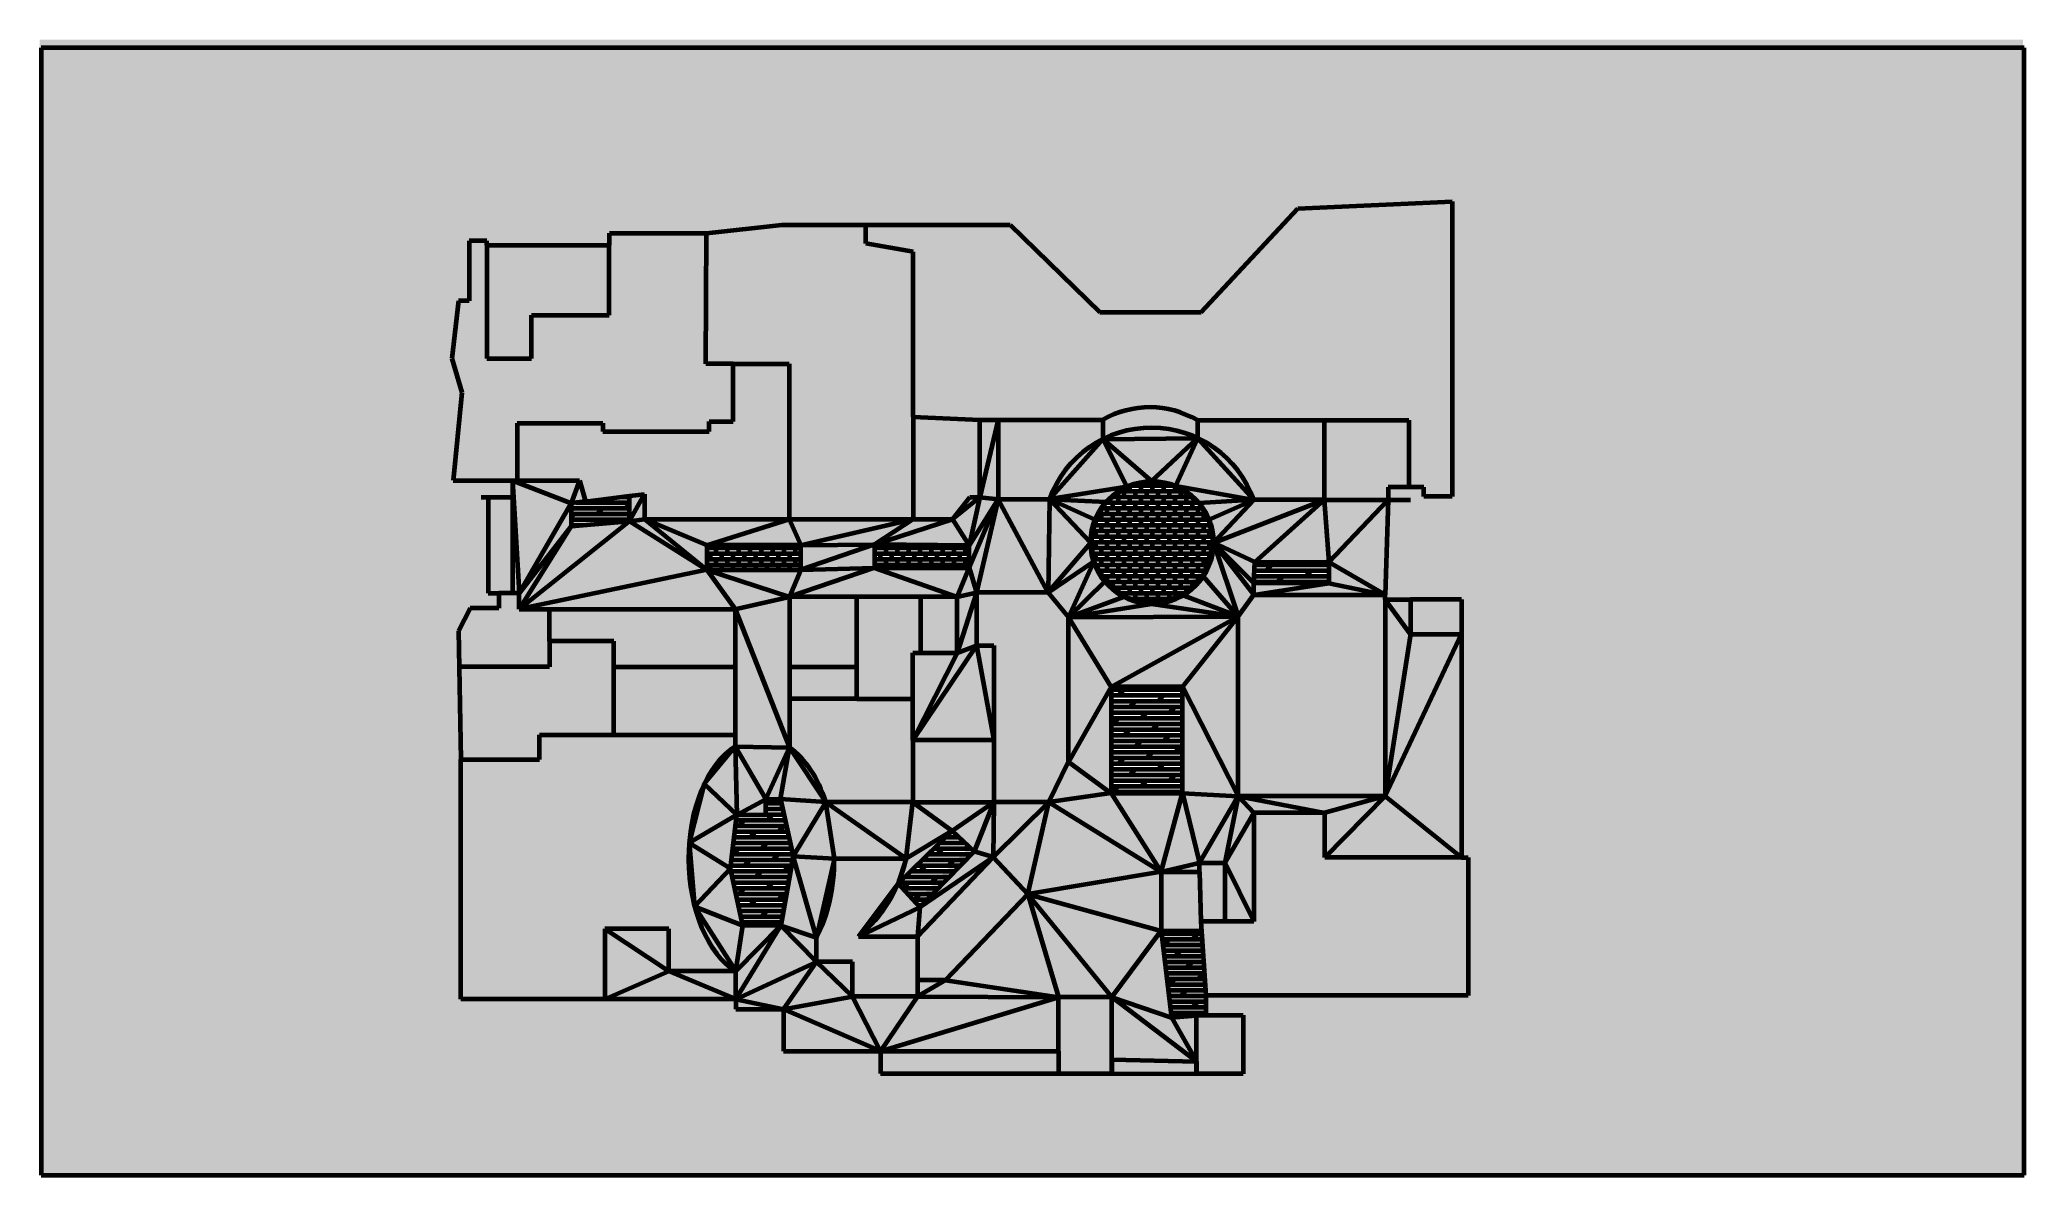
# Model space of a CAD drawing. Header units: millimetres. Extents: x 1391 to 668226, y 2124 to 383616.
import ezdxf

# ---------------------------------------------------------------- set-up
doc = ezdxf.new("R2010")
doc.units = ezdxf.units.MM
doc.linetypes.add('ZIGZAG', pattern='A,0.00254,-5.08,[131,ltypeshp.shx,S=5.08,R=0,X=-5.08,Y=0],-10.16,[131,ltypeshp.shx,S=5.08,R=180,X=5.08,Y=0],-5.08', length=20.32254)
picture_1 = doc.add_image_def('image1.png', size_in_pixel=(943, 536))
pattern_1 = [(0, (-188535.8083132338, -84288.42585647108), (0, 1905), []), (45, (-188535.8083132338, -84288.42585647108), (-3809.997403050296, 3809.997403050296), [2694.076836320747, -5388.153672641493])]

msp = doc.modelspace()

# ---------------------------------------------------------------- hatches: boundary and pattern name
at = {"lineweight": 211, "ltscale": 100}
h = msp.add_hatch(color=256, dxfattribs=at)
h.dxf.hatch_style = 1
h.paths.add_polyline_path([(1391.2101984896, 383616.0021944554), (1391.2101984896, 4846.26564778178), (667771.5489363873, 4846.265647781722), (667771.5489363873, 383616.0021944554)])
h.paths.add_polyline_path([(294410.7575060874, 225290.0062001808), (294410.7575060874, 259655.0192642277), (316795.0396002745, 258651.9657695368), (322965.8820271082, 258651.9657695368), (358131.1313874554, 258651.9657695368, -0.2687722265730698), (389978.3641253998, 258473.3087629145), (432571.3374334181, 258473.3087629145), (432571.3374334182, 231720.7569797631), (408857.2794400594, 231720.7569797631, 0.7018717668851001), (340204.3702151198, 232004.8846672741), (322965.8820271082, 232004.8846672741), (322965.8820271082, 258651.9657695368), (316795.0396002745, 258651.9657695368), (316795.0396002745, 232625.5101127322), (313450.5950548863, 232625.5101127322), (307626.5339366079, 225290.0062001808)], flags=16)
h.paths.add_polyline_path([(234562.327353864, 194983.7797300457), (234562.327353864, 152864.9527840791), (193881.7654541852, 152864.9527840791), (193881.7654541852, 184332.2416622718), (172280.9359995564, 184332.2416622718), (172280.9359995564, 194983.7797300457)], flags=16)
h.paths.add_polyline_path([(225079.5068522589, 216583.3613820383), (256707.9687444531, 216583.3613820383), (256707.9687444531, 208296.8129103571), (225079.5068522589, 208296.8129103571)], flags=16)
edge = h.paths.add_edge_path(flags=16)
edge.add_line((252899.8514517239, 199173.9091483983), (309168.4079177221, 199173.9091483983))
edge.add_line((309168.4079177221, 199173.9091483983), (309168.4079177221, 180348.2540956358))
edge.add_line((309168.4079177221, 180348.2540956358), (294347.6732375361, 180348.2540956358))
edge.add_line((294347.6732375361, 180348.2540956358), (294347.6732375361, 150980.2367344037))
edge.add_line((294347.6732375361, 150980.2367344037), (321477.1607591109, 150980.2367344037))
edge.add_line((321477.1607591109, 150980.2367344037), (321477.1607591109, 182858.3427224895))
edge.add_line((321477.1607591109, 182858.3427224895), (315699.5863371222, 182858.3427224895))
edge.add_line((315699.5863371222, 182858.3427224895), (315699.5863371222, 200679.9601191068))
edge.add_line((315699.5863371222, 200679.9601191068), (339814.6781099895, 200679.9601191068))
edge.add_line((339814.6781099895, 200679.9601191068), (346597.0533638736, 192396.6728883232))
edge.add_line((346597.0533638736, 192396.6728883232), (346597.0533638736, 143700.9844030106))
edge.add_line((346597.0533638736, 143700.9844030106), (340065.881691454, 130146.5118828602))
edge.add_line((340065.881691454, 130146.5118828602), (265097.2599050462, 130146.5118828602))
edge.add_ellipse((243459.9856020688, 111220.1884160247), major_axis=(0, 40467.64662019442), ratio=0.6049161576623491, start_angle=311.1764879968161, end_angle=345.8115877042605)
edge.add_line((252899.8514517238, 148557.9266927416), (252899.8514517239, 199173.9091483983))
h.paths.add_polyline_path([(281393.5919433032, 216776.0723244967), (313214.9095287874, 216390.6504395795), (313214.9095287874, 208874.9457377326), (281393.5919433032, 208874.9457377326)], flags=16)
h.paths.add_polyline_path([(235172.8413868454, 125946.8247957071), (244887.9064544458, 125946.8247957071), (244887.9064544458, 131208.2566866842), (249856.6865777653, 131208.2566866842), (254158.0148988739, 112089.2470881831), (249930.8493884513, 88746.26890648203), (237249.3393632229, 88746.26890648203), (233022.1738528004, 107865.278504983)], flags=16)
edge = h.paths.add_edge_path(flags=16)
edge.add_line((267939.5189051945, 111220.1884160247), (292067.1735559274, 111220.1884160247))
edge.add_arc((245676.5422139929, 121649.670976281), 47548.55184732733, 336.7141408894143, 347.32950274978776, ccw=False)
edge.add_line((289351.9780812943, 102852.8338865146), (307477.7495205552, 120545.1402488607))
edge.add_line((307477.7495205552, 120545.1402488607), (314952.0208873413, 113651.036883662))
edge.add_line((314952.0208873413, 113651.036883662), (296668.8032362806, 94922.05846406004))
edge.add_line((296668.8032362806, 94922.05846406004), (289351.9780812943, 102852.8338865146))
edge.add_arc((245676.5422139929, 121649.6709762812), 47548.55184732733, 309.7277302134462, 336.7141408894141, ccw=False)
edge.add_line((276066.7293189345, 85080.54040821036), (295876.8021723098, 85080.54040821033))
edge.add_line((295876.8021723098, 85080.54040821033), (321274.3330285029, 111727.7538347021))
edge.add_line((321274.3330285029, 111727.7538347021), (332957.1954681372, 99292.38867170781))
edge.add_line((332957.1954681372, 99292.38867170781), (305273.8887915109, 70361.12672603501))
edge.add_line((305273.8887915109, 70361.12672603501), (295876.8021723097, 70361.12672603501))
edge.add_line((295876.8021723097, 70361.12672603501), (295876.8021723097, 64924.80079870206))
edge.add_line((295876.8021723097, 64924.80079870206), (274096.7324312283, 64924.80079870206))
edge.add_line((274096.7324312283, 64924.80079870206), (274096.7324312283, 76574.93744545238))
edge.add_line((274096.7324312283, 76574.93744545238), (261941.6420728611, 76574.9374454525))
edge.add_line((261941.6420728611, 76574.9374454525), (261941.6420728611, 84683.80480034655))
edge.add_ellipse((243459.9856020688, 111220.1884160247), major_axis=(0, 40467.64662019442), ratio=0.6049161576623491, start_angle=214.8558524120365, end_angle=269.9999999999999)
h.paths.add_polyline_path([(395332.253102461, 217411.417904935, -1), (354091.759161834, 217411.417904935, -1)], flags=16)
h.paths.add_polyline_path([(360915.583290549, 168976.538654014), (384928.5325242087, 168976.538654014), (384928.5325242087, 133187.7389384615), (360915.583290549, 133187.7389384615)], flags=16)
h.paths.add_polyline_path([(409196.4480837695, 210844.6344965883), (434093.9953772351, 210844.6344965883), (434093.9953772351, 203736.4377995785), (408870.8948468975, 203736.4377995785)], flags=16)
at = {"linetype": 'ZIGZAG', "lineweight": 211, "ltscale": 100, "true_color": 0xadddf7}
h = msp.add_hatch(color=141, dxfattribs=at)
h.dxf.hatch_style = 1
h.paths.add_polyline_path([(1845.218879220658, 380893.9095694261), (1845.218879220716, 2124.173022752337), (668225.5576171183, 2124.173022752307), (668225.5576171183, 380893.9095694258)])
h.paths.add_polyline_path([(433025.3461141493, 228998.6643547337), (409311.2881207903, 228998.6643547337, 0.7018717668850992), (340658.3788958509, 229282.7920422447), (323419.8907078393, 229282.7920422447), (323419.8907078393, 255929.8731445074), (358585.1400681864, 255929.8731445074, -0.2687722265730688), (390432.3728061307, 255751.2161378852), (433025.3461141492, 255751.2161378852)], flags=16)
h.paths.add_polyline_path([(434548.0040579661, 208122.5418715589), (434548.0040579661, 201014.3451745491), (409324.9035276286, 201014.3451745491), (409650.4567645006, 208122.5418715589)], flags=16)
h.paths.add_polyline_path([(354545.7678425651, 214689.3252799056, -1), (395786.2617831921, 214689.3252799056, -1)], flags=16)
h.paths.add_polyline_path([(385382.5412049396, 166254.4460289846), (385382.5412049396, 130465.6463134321), (361369.5919712801, 130465.6463134321), (361369.5919712801, 166254.4460289846)], flags=16)
h.paths.add_polyline_path([(313668.9182095183, 206152.8531127032), (281847.6006240343, 206152.8531127032), (281847.6006240343, 214053.9796994673), (313668.9182095183, 213668.5578145501)], flags=16)
edge = h.paths.add_edge_path(flags=16)
edge.add_line((333411.2041488681, 96570.29604667844), (305727.8974722419, 67639.03410100564))
edge.add_line((305727.8974722419, 67639.03410100564), (296330.8108530408, 67639.03410100567))
edge.add_line((296330.8108530408, 67639.03410100567), (296330.8108530408, 62202.70817367268))
edge.add_line((296330.8108530408, 62202.70817367268), (274550.7411119593, 62202.7081736727))
edge.add_line((274550.7411119593, 62202.7081736727), (274550.7411119593, 73852.84482042305))
edge.add_line((274550.7411119593, 73852.84482042305), (262395.6507535922, 73852.84482042305))
edge.add_line((262395.6507535922, 73852.84482042305), (262395.6507535922, 81961.71217531723))
edge.add_ellipse((243913.9942827998, 108498.0957909953), major_axis=(0, 40467.64662019442), ratio=0.6049161576623491, start_angle=214.8558524120366, end_angle=269.9999999999993)
edge.add_line((268393.5275859255, 108498.0957909953), (292521.1822366586, 108498.0957909953))
edge.add_arc((246130.5508947239, 118927.5783512519), 47548.55184732735, 336.71414088941424, 347.3295027497875, ccw=False)
edge.add_line((289805.9867620254, 100130.7412614854), (307931.7582012862, 117823.0476238313))
edge.add_line((307931.7582012862, 117823.0476238313), (315406.0295680724, 110928.9442586326))
edge.add_line((315406.0295680724, 110928.9442586326), (297122.8119170116, 92199.96583903072))
edge.add_line((297122.8119170116, 92199.96583903072), (289805.9867620254, 100130.7412614852))
edge.add_arc((246130.5508947239, 118927.5783512519), 47548.55184732735, 309.72773021344614, 336.714140889414, ccw=False)
edge.add_line((276520.7379996657, 82358.44778318098), (296330.8108530408, 82358.44778318096))
edge.add_line((296330.8108530408, 82358.44778318096), (321728.3417092338, 109005.6612096727))
edge.add_line((321728.3417092338, 109005.6612096727), (333411.2041488681, 96570.29604667844))
h.paths.add_polyline_path([(257161.9774251841, 205574.7202853277), (225533.51553299, 205574.7202853277), (225533.51553299, 213861.2687570089), (257161.9774251841, 213861.2687570089)], flags=16)
h.paths.add_polyline_path([(250310.6952584964, 128486.1640616548), (254612.0235796049, 109367.1544631538), (250384.8580691824, 86024.17628145262), (237703.348043954, 86024.17628145262), (233476.1825335315, 105143.1858799537), (235626.8500675764, 123224.7321706777), (245341.915135177, 123224.7321706777), (245341.915135177, 128486.1640616548)], flags=16)
h.paths.add_polyline_path([(235016.3360345951, 192261.6871050163), (235016.3360345951, 150142.8601590497), (194335.7741349162, 150142.8601590497), (194335.7741349162, 181610.1490372424), (172734.9446802876, 181610.1490372424), (172734.9446802875, 192261.6871050163)], flags=16)
at = {"linetype": 'ZIGZAG', "lineweight": 211, "ltscale": 100, "true_color": 0xffffff}
h = msp.add_hatch(color=7, dxfattribs=at)
h.dxf.hatch_style = 1
h.paths.add_polyline_path([(1845.218879220642, 2124.173022752337), (668225.5576171183, 2124.173022752337), (668225.5576171183, 380893.9095694258), (1845.218879220665, 380893.9095694258)])
h.paths.add_polyline_path([(235016.3360345951, 192261.6871050163), (235016.3360345951, 150142.8601590497), (194335.7741349162, 150142.8601590497), (194335.7741349162, 181610.1490372424), (172734.9446802875, 181610.1490372424), (172734.9446802875, 192261.6871050163)], flags=16)
h.paths.add_polyline_path([(225533.51553299, 213861.2687570089), (257161.9774251841, 213861.2687570089), (257161.9774251841, 205574.7202853277), (225533.51553299, 205574.7202853277)], flags=16)
h.paths.add_polyline_path([(281847.6006240342, 214053.9796994673), (313668.9182095183, 213668.5578145501), (313668.9182095182, 206152.8531127032), (281847.6006240342, 206152.8531127032)], flags=16)
h.paths.add_polyline_path([(235626.8500675764, 123224.7321706777), (245341.915135177, 123224.7321706777), (245341.915135177, 128486.1640616548), (250310.6952584964, 128486.1640616548), (254612.0235796049, 109367.1544631537), (250384.8580691824, 86024.17628145262), (237703.348043954, 86024.17628145262), (233476.1825335315, 105143.1858799537)], flags=16)
edge = h.paths.add_edge_path(flags=16)
edge.add_line((268393.5275859255, 108498.0957909953), (292521.1822366584, 108498.0957909953))
edge.add_arc((246130.5508947238, 118927.5783512517), 47548.55184732733, 336.7141408894143, 347.32950274978765, ccw=False)
edge.add_line((289805.9867620252, 100130.7412614853), (307931.7582012862, 117823.0476238313))
edge.add_line((307931.7582012862, 117823.0476238313), (315406.0295680724, 110928.9442586326))
edge.add_line((315406.0295680724, 110928.9442586326), (297122.8119170116, 92199.96583903066))
edge.add_line((297122.8119170116, 92199.96583903066), (289805.9867620252, 100130.7412614853))
edge.add_arc((246130.5508947238, 118927.5783512518), 47548.55184732733, 309.7277302134463, 336.7141408894142, ccw=False)
edge.add_line((276520.7379996657, 82358.44778318098), (296330.8108530408, 82358.44778318098))
edge.add_line((296330.8108530408, 82358.44778318098), (321728.3417092338, 109005.6612096726))
edge.add_line((321728.3417092338, 109005.6612096726), (333411.2041488681, 96570.29604667847))
edge.add_line((333411.2041488681, 96570.29604667847), (305727.8974722418, 67639.03410100561))
edge.add_line((305727.8974722418, 67639.03410100561), (296330.8108530408, 67639.03410100561))
edge.add_line((296330.8108530408, 67639.03410100561), (296330.8108530407, 62202.70817367268))
edge.add_line((296330.8108530407, 62202.70817367268), (274550.7411119593, 62202.70817367268))
edge.add_line((274550.7411119593, 62202.70817367268), (274550.7411119593, 73852.84482042302))
edge.add_line((274550.7411119593, 73852.84482042302), (262395.6507535922, 73852.84482042305))
edge.add_line((262395.6507535922, 73852.84482042305), (262395.6507535922, 81961.71217531739))
edge.add_ellipse((243913.9942827998, 108498.0957909953), major_axis=(0, 40467.64662019442), ratio=0.6049161576623491, start_angle=214.8558524120366, end_angle=269.9999999999993)
h.paths.add_polyline_path([(395786.2617831921, 214689.3252799056, -1), (354545.7678425651, 214689.3252799056, -1)], flags=16)
h.paths.add_polyline_path([(361369.5919712801, 166254.4460289845), (385382.5412049395, 166254.4460289846), (385382.5412049395, 130465.6463134321), (361369.5919712801, 130465.6463134321)], flags=16)
h.paths.add_polyline_path([(409650.4567645006, 208122.5418715589), (434548.0040579661, 208122.5418715589), (434548.0040579661, 201014.3451745491), (409324.9035276286, 201014.3451745491)], flags=16)
at = {"lineweight": 211, "ltscale": 200, "true_color": 0xc7c8ca}
h = msp.add_hatch(color=9, dxfattribs=at)
h.dxf.hatch_style = 1
h.paths.add_polyline_path([(225395.5870087128, 318632.8890134078), (192902.4590715543, 318632.8890134078), (192902.4590715543, 314629.9211901543), (192783.5300446292, 291022.8707119213), (166686.7218787642, 291022.8707119213), (166686.7218787642, 276513.8387703049), (151655.4746570745, 276513.8387703049), (151655.4746570745, 314629.9211901543), (151655.4746570745, 316006.5259837071), (145696.8922397187, 316006.5259837071), (145696.8922397187, 295940.1851747568), (142140.605997649, 295940.1851747568), (139865.4229367478, 276541.4201018158), (143186.4487124961, 265077.4912130125), (140318.2937681572, 235512.6222636523), (161781.3093971805, 235512.6222636523), (161781.3093971805, 254750.2908578795), (190625.1439647851, 254750.2908578795), (190625.1439647851, 252005.3377513215), (226336.5614041928, 252005.3377513215), (226336.5614041928, 255338.4941104436), (234381.4451607289, 255338.4941104436), (234381.4451607289, 274749.226255857), (225166.4528007703, 274749.226255857)])
h.paths.add_polyline_path([(192783.5300446292, 314629.9211901543), (151655.4746570745, 314629.9211901543), (151655.4746570745, 276513.8387703049), (166686.7218787642, 276513.8387703049), (166686.7218787642, 291022.8707119213), (192783.5300446292, 291022.8707119213)], flags=17)
h.paths.add_polyline_path([(476021.8225965732, 329266.6790939486), (424148.6608551201, 326864.550497544), (391604.4717688281, 292094.6914544436), (357593.6510290029, 292094.6914544436), (327474.4549607142, 321449.7934195605), (278978.9261621898, 321449.7934195605), (278978.9261621898, 315152.3014089861), (294864.7661868186, 312407.3510591831), (294864.7661868186, 256932.9266391984), (317249.0482810056, 255929.8731445074), (323419.8907078393, 255929.8731445074), (358585.1400681864, 255929.8731445074, -0.2687722265730698), (390432.3728061309, 255751.2161378852), (461377.8723019025, 255751.2161378852), (461377.8723019025, 233281.9279763624), (466421.2605366278, 233281.9279763624), (466421.2605366278, 230188.4604177983), (476021.8225965732, 230188.4604177983)])
h.paths.add_polyline_path([(172734.9446802875, 192261.6871050163), (162483.6768239634, 192261.6871050163), (162483.6768239634, 197740.6931097568), (155672.8090710323, 197740.6931097568), (155672.8090710323, 192648.153799993), (146079.6484487988, 192648.153799993), (142129.5274555143, 185035.827600081), (142352.5829172683, 172989.622481477), (172734.9446802875, 172989.622481477), (172734.9446802875, 181610.1490372424)])
h.paths.add_polyline_path([(479074.0351715078, 195534.8840478095), (461994.9781349245, 195534.8840478095), (461994.9781349245, 183879.9699450358), (479074.0351715078, 183879.9699450358)])
at = {"linetype": 'ZIGZAG', "lineweight": 211, "ltscale": 100, "true_color": 0xc7c8ca}
h = msp.add_hatch(color=9, dxfattribs=at)
h.dxf.hatch_style = 1
h.paths.add_polyline_path([(225395.5870087128, 318632.8890134078), (192902.4590715543, 318632.8890134078), (192902.4590715543, 314629.9211901543), (192783.5300446292, 291022.8707119213), (166686.7218787642, 291022.8707119213), (166686.7218787642, 276513.8387703049), (151655.4746570745, 276513.8387703049), (151655.4746570745, 314629.9211901543), (151655.4746570745, 316006.5259837071), (145696.8922397187, 316006.5259837071), (145696.8922397187, 295940.1851747568), (142140.605997649, 295940.1851747568), (139865.4229367478, 276541.4201018158), (143186.4487124961, 265077.4912130125), (140318.2937681572, 235512.6222636523), (160243.0787595473, 235512.6222636523), (161781.3093971805, 235512.6222636523), (161781.3093971805, 254750.2908578795), (190625.1439647851, 254750.2908578795), (190625.1439647851, 252005.3377513215), (226336.5614041928, 252005.3377513215), (226336.5614041928, 255338.4941104436), (234381.4451607289, 255338.4941104436), (234381.4451607289, 274749.226255857), (225166.4528007703, 274749.226255857)])
h.paths.add_polyline_path([(476021.8225965732, 329266.6790939486), (424148.6608551201, 326864.550497544), (391604.4717688281, 292094.6914544436), (357593.6510290029, 292094.6914544436), (327474.4549607142, 321449.7934195605), (278978.9261621898, 321449.7934195605), (278978.9261621898, 315152.3014089861), (294864.7661868186, 312407.3510591831), (294864.7661868186, 256932.9266391984), (317249.0482810056, 255929.8731445074), (323419.8907078393, 255929.8731445074), (358585.1400681864, 255929.8731445074, -0.2687722265730698), (390432.3728061309, 255751.2161378852), (461377.8723019025, 255751.2161378852), (461377.8723019025, 233281.9279763624), (466421.2605366278, 233281.9279763624), (466421.2605366278, 230188.4604177983), (476021.8225965732, 230188.4604177983)])
at = {"lineweight": 211, "ltscale": 200, "true_color": 0xf8f6b0}
h = msp.add_hatch(color=51, dxfattribs=at)
h.dxf.hatch_style = 1
h.paths.add_polyline_path([(294864.7661868186, 312407.3510591831), (278978.9261621898, 315152.3014089861), (278978.9261621898, 321449.7934195605), (250766.9328332227, 321449.7934195605), (225395.5870087128, 318632.8890134078), (225166.4528007703, 274749.226255857), (234381.4451607289, 274749.226255857), (253218.2390755415, 274749.226255857), (253218.2390755415, 222567.9135751515), (294864.7661868186, 222567.9135751515), (294864.7661868186, 256932.9266391984)])
h.paths.add_polyline_path([(253218.2390755415, 274749.226255857), (234381.4451607289, 274749.226255857), (234381.4451607289, 255338.4941104436), (226336.5614041928, 255338.4941104436), (226336.5614041928, 252005.3377513215), (190625.1439647851, 252005.3377513215), (190625.1439647851, 254750.2908578795), (161781.3093971805, 254750.2908578795), (161781.3093971805, 235512.6222636523), (182719.2817433821, 235512.6222636523), (184743.9426678587, 228535.3310664012), (204555.6078086533, 230998.072430016), (204555.6078086533, 222567.9135751515), (253218.2390755415, 222567.9135751515)])
h.paths.add_polyline_path([(317249.0482810056, 255929.8731445074), (294864.7661868186, 256932.9266391984), (294864.7661868186, 222567.9135751515), (308080.5426173387, 222567.9135751515), (313904.6037356174, 229903.4174877028), (317249.0482810056, 229903.4174877028)])
h.paths.add_polyline_path([(358585.1400681864, 249367.8905063349), (358585.1400681864, 255929.8731445074), (323419.8907078393, 255929.8731445074), (323419.8907078393, 229282.7920422447), (340658.3788958509, 229282.7920422447, -0.191130510800752)])
h.paths.add_polyline_path([(358585.1400681864, 255929.8731445074), (358585.1400681864, 249367.8905063349, -0.229654130047683), (390432.3728061309, 249779.776706926), (390432.3728061309, 255751.2161378852, 0.2687722265730709)])
h.paths.add_polyline_path([(433025.3461141492, 255751.2161378852), (390432.3728061309, 255751.2161378852), (390432.3728061309, 249779.776706926, -0.1999925201587517), (409311.2881207903, 228998.6643547337), (433025.3461141493, 228998.6643547337)])
h.paths.add_polyline_path([(461377.8723019025, 255751.2161378852), (433025.3461141493, 255751.2161378852), (433025.3461141493, 228998.6643547337), (454514.2903895937, 228998.6643547337), (454514.2903895937, 233281.9279763624), (461377.8723019025, 233281.9279763624)])
h.paths.add_polyline_path([(453479.3103135021, 197082.8073667763), (409324.9035276286, 197082.8073667763), (404058.7772225644, 189796.7761753946), (404058.7772225644, 129484.6192893833), (453479.3103135021, 129484.6192893833)])
h.paths.add_polyline_path([(481398.5386605486, 108931.6037494307), (479115.3064517994, 108931.6037494307), (433236.6615463437, 108931.6037494307), (433236.6615463437, 123861.8154421351), (409336.5690570744, 123861.8154421351), (409336.5690570744, 87431.6567284712), (391512.7735555796, 87431.65672847113), (393185.5929360568, 62556.72510820719), (481398.5386605486, 62556.72510820717)])
h.paths.add_polyline_path([(333411.2041488681, 96570.29604667844), (321728.3417092338, 109005.6612096727), (296330.8108530408, 82358.44778318098), (296330.8108530408, 67639.03410100564), (305727.8974722418, 67639.03410100561)])
edge = h.paths.add_edge_path()
edge.add_line((296330.8108530408, 82358.44778318098), (276520.7379996657, 82358.44778318098))
edge.add_arc((246130.5508947239, 118927.5783512518), 47548.55184732733, 309.7277302134462, 347.3295027497875)
edge.add_line((292521.1822366584, 108498.0957909953), (268393.5275859255, 108498.0957909953))
edge.add_ellipse((243913.9942827998, 108498.0957909953), major_axis=(0, 40467.64662019442), ratio=0.6049161576623491, start_angle=574.8558524120365, end_angle=630, ccw=False)
edge.add_line((262395.6507535922, 81961.7121753172), (262395.6507535922, 73852.84482042308))
edge.add_line((262395.6507535922, 73852.84482042308), (274550.7411119593, 73852.84482042302))
edge.add_line((274550.7411119593, 73852.84482042302), (274550.7411119593, 62202.70817367262))
edge.add_line((274550.7411119593, 62202.70817367262), (296330.8108530408, 62202.70817367268))
edge.add_line((296330.8108530408, 62202.70817367268), (296330.8108530408, 67639.03410100564))
edge.add_line((296330.8108530408, 67639.03410100564), (296330.8108530408, 82358.44778318098))
h.paths.add_polyline_path([(321931.169439842, 148258.1441093744), (294801.6819182672, 148258.1441093743), (294801.6819182672, 127424.4192578308), (321931.169439842, 127424.4192578308)])
h.paths.add_polyline_path([(347051.0620446047, 189674.5802632938), (340268.6867907206, 197957.8674940774), (316153.5950178532, 197957.8674940774), (316153.5950178532, 180136.2500974601), (321931.169439842, 180136.2500974601), (321931.169439842, 148258.1441093744), (321931.169439842, 127424.4192578308), (340519.8903721851, 127424.4192578308), (347051.0620446047, 140978.8917779811)])
edge = h.paths.add_edge_path()
edge.add_line((294801.6819182672, 162207.7036966788), (275914.8861302752, 162207.7036966788))
edge.add_line((275914.8861302752, 162207.7036966788), (253353.8601324549, 162207.7036966788))
edge.add_line((253353.8601324549, 162207.7036966788), (253353.8601324549, 145835.8340677122))
edge.add_ellipse((243913.9942827998, 108498.0957909953), major_axis=(0, 40467.64662019442), ratio=0.6049161576623491, start_angle=311.1764879968161, end_angle=345.81158770426043, ccw=False)
edge.add_line((265551.2685857772, 127424.4192578308), (294801.6819182672, 127424.4192578308))
edge.add_line((294801.6819182672, 127424.4192578308), (294801.6819182672, 148258.1441093744))
edge.add_line((294801.6819182672, 148258.1441093744), (294801.6819182672, 162207.7036966788))
h.paths.add_polyline_path([(294801.6819182672, 177626.1614706065), (297399.0400494971, 177626.1614706065), (297399.0400494971, 196451.8165233689), (275914.8861302752, 196451.8165233689), (275914.8861302752, 162207.7036966789), (294801.6819182672, 162207.7036966789)])
h.paths.add_polyline_path([(309622.4165984532, 196451.8165233689), (297399.0400494971, 196451.8165233689), (297399.0400494971, 177626.1614706065), (309622.4165984532, 177626.1614706065)])
h.paths.add_polyline_path([(275914.8861302752, 196451.8165233689), (253353.8601324549, 196451.8165233689), (253353.8601324549, 172913.7648603679), (275914.8861302752, 172913.7648603679)])
h.paths.add_polyline_path([(275914.8861302752, 172913.7648603679), (253353.8601324549, 172913.7648603679), (253353.8601324549, 162207.7036966788), (275914.8861302752, 162207.7036966788)])
h.paths.add_polyline_path([(235016.3360345951, 172823.3019524673), (194335.7741349162, 172823.3019524673), (194335.7741349162, 150142.8601590497), (235016.3360345951, 150142.8601590497)])
h.paths.add_polyline_path([(235016.3360345951, 192261.6871050163), (172734.9446802875, 192261.6871050163), (172734.9446802875, 181610.1490372424), (194335.7741349162, 181610.1490372424), (194335.7741349162, 172823.3019524673), (235016.3360345951, 172823.3019524673)])
edge = h.paths.add_edge_path()
edge.add_ellipse((243913.9942827998, 108498.0957909953), major_axis=(0, 40467.64662019442), ratio=0.6049161576623491, start_angle=373.2795485170884, end_angle=527.1085387725554, ccw=False)
edge.add_line((235016.3360345951, 146197.9412081628), (235016.3360345951, 150142.8601590497))
edge.add_line((235016.3360345951, 150142.8601590497), (194335.7741349162, 150142.8601590497))
edge.add_line((194335.7741349162, 150142.8601590497), (169378.9358101608, 150142.8601590497))
edge.add_line((169378.9358101608, 150142.8601590497), (169378.9358101608, 141782.1356866713))
edge.add_line((169378.9358101608, 141782.1356866713), (142930.4412808493, 141782.1356866713))
edge.add_line((142930.4412808493, 141782.1356866713), (142930.4412808493, 61324.10561648709))
edge.add_line((142930.4412808493, 61324.10561648709), (191309.9692420251, 61324.10561648712))
edge.add_line((191309.9692420251, 61324.10561648712), (191309.9692420251, 84959.55066888964))
edge.add_line((191309.9692420251, 84959.55066888964), (212756.5694672633, 84959.55066888961))
edge.add_line((212756.5694672633, 84959.55066888961), (212756.5694672633, 70648.98324135871))
edge.add_line((212756.5694672633, 70648.98324135871), (235251.3266216953, 70648.98324135866))
at = {"linetype": 'ZIGZAG', "lineweight": 211, "ltscale": 100, "true_color": 0xc7c8ca}
h = msp.add_hatch(color=9, dxfattribs=at)
h.dxf.hatch_style = 1
h.paths.add_polyline_path([(192783.5300446292, 314629.9211901543), (151655.4746570745, 314629.9211901543), (151655.4746570745, 276513.8387703049), (166686.7218787642, 276513.8387703049), (166686.7218787642, 291022.8707119213), (192783.5300446292, 291022.8707119213)])
at = {"lineweight": 211, "ltscale": 200, "true_color": 0xffffff}
h = msp.add_hatch(color=7, dxfattribs=at)
h.dxf.hatch_style = 1
edge = h.paths.add_edge_path()
edge.add_line((454514.2903895937, 228998.6643547337), (409311.2881207903, 228998.6643547337))
edge.add_arc((374933.4852482566, 216733.6042468479), 36500.20588699268, 19.63501042272804, 159.890742394528)
edge.add_line((340658.3788958509, 229282.7920422447), (323419.8907078393, 229282.7920422447))
edge.add_line((323419.8907078393, 229282.7920422447), (323419.8907078393, 255929.8731445074))
edge.add_line((323419.8907078393, 255929.8731445074), (317249.0482810056, 255929.8731445074))
edge.add_line((317249.0482810056, 255929.8731445074), (317249.0482810056, 229903.4174877028))
edge.add_line((317249.0482810056, 229903.4174877028), (313904.6037356174, 229903.4174877028))
edge.add_line((313904.6037356174, 229903.4174877028), (308080.5426173387, 222567.9135751515))
edge.add_line((308080.5426173387, 222567.9135751515), (204555.6078086533, 222567.9135751515))
edge.add_line((204555.6078086533, 222567.9135751515), (204555.6078086533, 230998.072430016))
edge.add_line((204555.6078086533, 230998.072430016), (199604.8556174804, 230382.6561025362))
edge.add_line((199604.8556174804, 230382.6561025362), (199604.8556174804, 221901.1565953093))
edge.add_line((199604.8556174804, 221901.1565953093), (179912.9047869235, 220150.3526655235))
edge.add_line((179912.9047869235, 220150.3526655235), (179912.9047869235, 227934.7961424553))
edge.add_line((179912.9047869235, 227934.7961424553), (184743.9426678587, 228535.3310664012))
edge.add_line((184743.9426678587, 228535.3310664012), (182719.2817433821, 235512.6222636523))
edge.add_line((182719.2817433821, 235512.6222636523), (160249.8339566476, 235512.6222636523))
edge.add_line((160249.8339566476, 235512.6222636523), (160249.8339566477, 197740.6931097568))
edge.add_line((160249.8339566477, 197740.6931097568), (162483.6768239634, 197740.6931097568))
edge.add_line((162483.6768239634, 197740.6931097568), (162483.6768239634, 192261.6871050163))
edge.add_line((162483.6768239634, 192261.6871050163), (235016.3360345951, 192261.6871050163))
edge.add_line((235016.3360345951, 192261.6871050163), (235016.3360345951, 146197.9412081628))
edge.add_ellipse((243913.9942827998, 108498.0957909953), major_axis=(0, 40467.64662019442), ratio=0.6049161576623491, start_angle=373.2795485170884, end_angle=527.1085387725554)
edge.add_line((235251.3266216953, 70648.98324135871), (212756.5694672633, 70648.98324135871))
edge.add_line((212756.5694672633, 70648.98324135871), (212756.5694672633, 84959.55066888964))
edge.add_line((212756.5694672633, 84959.55066888964), (191309.9692420251, 84959.55066888967))
edge.add_line((191309.9692420251, 84959.55066888967), (191309.9692420251, 61324.10561648707))
edge.add_line((191309.9692420251, 61324.10561648707), (235251.3266216926, 61324.10561648709))
edge.add_line((235251.3266216926, 61324.10561648709), (235251.3266216926, 57890.16505959211))
edge.add_line((235251.3266216926, 57890.16505959211), (251297.684061625, 57890.16505959211))
edge.add_line((251297.684061625, 57890.16505959211), (251297.684061625, 43862.13444765283))
edge.add_line((251297.684061625, 43862.13444765283), (283943.6580971535, 43862.13444765283))
edge.add_line((283943.6580971535, 43862.13444765283), (343760.3437056843, 43862.13444765283))
edge.add_line((343760.3437056843, 43862.13444765283), (343760.3437056843, 61954.83181143642))
edge.add_line((343760.3437056843, 61954.83181143642), (361646.6162474761, 61954.83181143644))
edge.add_line((361646.6162474761, 61954.83181143644), (361646.6162474761, 41029.32356645583))
edge.add_line((361646.6162474761, 41029.32356645583), (390035.2117934843, 40311.20273166941))
edge.add_line((390035.2117934843, 40311.20273166941), (390035.2117934843, 55825.59281496793))
edge.add_line((390035.2117934843, 55825.59281496793), (381640.3891414749, 55183.91954681226))
edge.add_line((381640.3891414749, 55183.91954681226), (378198.1875942648, 84274.30964828983))
edge.add_line((378198.1875942648, 84274.30964828983), (378198.1875942648, 104074.2459461698))
edge.add_line((378198.1875942648, 104074.2459461698), (391136.3595082575, 104074.2459461698))
edge.add_line((391136.3595082575, 104074.2459461698), (391136.3595082575, 107104.3357124859))
edge.add_line((391136.3595082575, 107104.3357124859), (399627.0297665801, 107104.3357124859))
edge.add_line((399627.0297665801, 107104.3357124859), (399627.0297665801, 87431.65672847116))
edge.add_line((399627.0297665801, 87431.65672847116), (409336.5690570744, 87431.65672847116))
edge.add_line((409336.5690570744, 87431.65672847116), (409336.5690570744, 123861.8154421351))
edge.add_line((409336.5690570744, 123861.8154421351), (433236.6615463437, 123861.8154421351))
edge.add_line((433236.6615463437, 123861.8154421351), (433236.6615463437, 108931.6037494307))
edge.add_line((433236.6615463437, 108931.6037494307), (479074.0351715078, 108931.6037494307))
edge.add_line((479074.0351715078, 108931.6037494307), (479074.0351715078, 183879.9699450358))
edge.add_line((479074.0351715078, 183879.9699450358), (461994.9781349245, 183879.9699450358))
edge.add_line((461994.9781349245, 183879.9699450358), (461994.9781349245, 195534.8840478095))
edge.add_line((461994.9781349245, 195534.8840478095), (453479.3103135021, 195534.8840478095))
edge.add_line((453479.3103135021, 195534.8840478095), (453479.3103135021, 129484.6192893833))
edge.add_line((453479.3103135021, 129484.6192893833), (404058.7772225644, 129484.6192893833))
edge.add_line((404058.7772225644, 129484.6192893833), (404058.7772225644, 189796.7761753946))
edge.add_line((404058.7772225644, 189796.7761753946), (409324.9035276286, 197082.8073667763))
edge.add_line((409324.9035276286, 197082.8073667763), (453479.3103135021, 197082.8073667763))
edge.add_line((453479.3103135021, 197082.8073667763), (454514.2903895937, 228998.6643547337))
h.paths.add_polyline_path([(354545.7678425651, 214689.3252799056, -1), (395786.2617831921, 214689.3252799056, -1)], flags=16)
edge = h.paths.add_edge_path(flags=16)
edge.add_line((340268.6867907206, 197957.8674940774), (347051.0620446047, 189674.5802632938))
edge.add_line((347051.0620446047, 189674.5802632938), (347051.0620446047, 140978.8917779811))
edge.add_line((347051.0620446047, 140978.8917779811), (340519.8903721851, 127424.4192578308))
edge.add_line((340519.8903721851, 127424.4192578308), (265551.2685857772, 127424.4192578308))
edge.add_ellipse((243913.9942827998, 108498.0957909953), major_axis=(0, 40467.64662019442), ratio=0.6049161576623491, start_angle=311.1764879968161, end_angle=345.8115877042605)
edge.add_line((253353.8601324549, 145835.8340677122), (253353.8601324549, 196451.8165233689))
edge.add_line((253353.8601324549, 196451.8165233689), (309622.4165984532, 196451.8165233689))
edge.add_line((309622.4165984532, 196451.8165233689), (309622.4165984532, 177626.1614706065))
edge.add_line((309622.4165984532, 177626.1614706065), (294801.6819182672, 177626.1614706065))
edge.add_line((294801.6819182672, 177626.1614706065), (294801.6819182672, 148258.1441093744))
edge.add_line((294801.6819182672, 148258.1441093744), (321931.169439842, 148258.1441093744))
edge.add_line((321931.169439842, 148258.1441093744), (321931.169439842, 180136.2500974601))
edge.add_line((321931.169439842, 180136.2500974601), (316153.5950178532, 180136.2500974601))
edge.add_line((316153.5950178532, 180136.2500974601), (316153.5950178532, 197957.8674940774))
edge.add_line((316153.5950178532, 197957.8674940774), (340268.6867907206, 197957.8674940774))
h.paths.add_polyline_path([(313668.9182095183, 213668.5578145501), (313668.9182095183, 206152.8531127032), (281847.6006240342, 206152.8531127032), (281847.6006240342, 214053.9796994673)], flags=16)
h.paths.add_polyline_path([(361369.5919712801, 166254.4460289846), (385382.5412049396, 166254.4460289846), (385382.5412049396, 130465.6463134321), (361369.5919712801, 130465.6463134321)], flags=16)
h.paths.add_polyline_path([(409650.4567645006, 208122.5418715589), (434548.0040579661, 208122.5418715589), (434548.0040579661, 201014.3451745491), (409324.9035276286, 201014.3451745491)], flags=16)
h.paths.add_polyline_path([(257161.9774251841, 213861.2687570089), (257161.9774251841, 205574.7202853277), (225533.51553299, 205574.7202853277), (225533.51553299, 213861.2687570089)], flags=16)
edge = h.paths.add_edge_path(flags=16)
edge.add_line((307931.7582012862, 117823.0476238313), (315406.0295680724, 110928.9442586326))
edge.add_line((315406.0295680724, 110928.9442586326), (297122.8119170116, 92199.96583903069))
edge.add_line((297122.8119170116, 92199.96583903069), (289805.9867620252, 100130.7412614853))
edge.add_arc((246130.5508947239, 118927.5783512518), 47548.55184732733, 309.72773021344625, 336.7141408894142, ccw=False)
edge.add_line((276520.7379996657, 82358.44778318098), (296330.8108530408, 82358.44778318098))
edge.add_line((296330.8108530408, 82358.44778318098), (321728.3417092338, 109005.6612096726))
edge.add_line((321728.3417092338, 109005.6612096726), (333411.2041488681, 96570.29604667844))
edge.add_line((333411.2041488681, 96570.29604667844), (305727.8974722419, 67639.03410100564))
edge.add_line((305727.8974722419, 67639.03410100564), (296330.8108530408, 67639.03410100564))
edge.add_line((296330.8108530408, 67639.03410100564), (296330.8108530408, 62202.70817367268))
edge.add_line((296330.8108530408, 62202.70817367268), (274550.7411119593, 62202.70817367268))
edge.add_line((274550.7411119593, 62202.70817367268), (274550.7411119593, 73852.84482042305))
edge.add_line((274550.7411119593, 73852.84482042305), (262395.6507535922, 73852.84482042308))
edge.add_line((262395.6507535922, 73852.84482042308), (262395.6507535922, 81961.7121753172))
edge.add_ellipse((243913.9942827998, 108498.0957909953), major_axis=(0, 40467.64662019442), ratio=0.6049161576623491, start_angle=214.8558524120365, end_angle=269.9999999999999)
edge.add_line((268393.5275859255, 108498.0957909953), (292521.1822366584, 108498.0957909953))
edge.add_arc((246130.5508947239, 118927.5783512517), 47548.55184732733, 336.71414088941424, 347.32950274978765, ccw=False)
edge.add_line((289805.9867620252, 100130.7412614853), (307931.7582012862, 117823.0476238313))
h.paths.add_polyline_path([(250310.6952584964, 128486.1640616548), (254612.0235796049, 109367.1544631538), (250384.8580691824, 86024.17628145262), (237703.348043954, 86024.17628145262), (233476.1825335315, 105143.1858799536), (235626.8500675764, 123224.7321706777), (245341.915135177, 123224.7321706777), (245341.915135177, 128486.1640616548)], flags=16)
at = {"linetype": 'ZIGZAG', "lineweight": 211, "ltscale": 100, "true_color": 0xadddf7}
h = msp.add_hatch(color=141, dxfattribs=at)
h.dxf.hatch_style = 1
edge = h.paths.add_edge_path()
edge.add_line((454514.2903895937, 228998.6643547337), (409311.2881207903, 228998.6643547337))
edge.add_arc((374933.4852482566, 216733.6042468479), 36500.20588699268, 19.63501042272804, 159.890742394528)
edge.add_line((340658.3788958509, 229282.7920422447), (323419.8907078393, 229282.7920422447))
edge.add_line((323419.8907078393, 229282.7920422447), (323419.8907078393, 255929.8731445074))
edge.add_line((323419.8907078393, 255929.8731445074), (317249.0482810056, 255929.8731445074))
edge.add_line((317249.0482810056, 255929.8731445074), (317249.0482810056, 229903.4174877028))
edge.add_line((317249.0482810056, 229903.4174877028), (313904.6037356174, 229903.4174877028))
edge.add_line((313904.6037356174, 229903.4174877028), (308080.5426173387, 222567.9135751515))
edge.add_line((308080.5426173387, 222567.9135751515), (204555.6078086533, 222567.9135751515))
edge.add_line((204555.6078086533, 222567.9135751515), (204555.6078086533, 230998.072430016))
edge.add_line((204555.6078086533, 230998.072430016), (199604.8556174804, 230382.6561025362))
edge.add_line((199604.8556174804, 230382.6561025362), (199604.8556174804, 221901.1565953093))
edge.add_line((199604.8556174804, 221901.1565953093), (179912.9047869235, 220150.3526655235))
edge.add_line((179912.9047869235, 220150.3526655235), (179912.9047869236, 227934.7961424553))
edge.add_line((179912.9047869236, 227934.7961424553), (184743.9426678587, 228535.3310664012))
edge.add_line((184743.9426678587, 228535.3310664012), (182719.2817433821, 235512.6222636523))
edge.add_line((182719.2817433821, 235512.6222636523), (160249.8339566476, 235512.6222636523))
edge.add_line((160249.8339566476, 235512.6222636523), (160249.8339566476, 197740.6931097568))
edge.add_line((160249.8339566476, 197740.6931097568), (162483.6768239634, 197740.6931097568))
edge.add_line((162483.6768239634, 197740.6931097568), (162483.6768239634, 192261.6871050163))
edge.add_line((162483.6768239634, 192261.6871050163), (235016.3360345951, 192261.6871050163))
edge.add_line((235016.3360345951, 192261.6871050163), (235016.3360345951, 146197.9412081628))
edge.add_ellipse((243913.9942827998, 108498.0957909953), major_axis=(0, 40467.64662019442), ratio=0.6049161576623491, start_angle=373.2795485170884, end_angle=527.1085387725554)
edge.add_line((235251.3266216952, 70648.98324135871), (212756.5694672633, 70648.98324135871))
edge.add_line((212756.5694672633, 70648.98324135871), (212756.5694672633, 84959.55066888964))
edge.add_line((212756.5694672633, 84959.55066888964), (191309.9692420251, 84959.55066888964))
edge.add_line((191309.9692420251, 84959.55066888964), (191309.9692420251, 61324.10561648712))
edge.add_line((191309.9692420251, 61324.10561648712), (235251.3266216926, 61324.10561648709))
edge.add_line((235251.3266216926, 61324.10561648709), (235251.3266216926, 57890.16505959207))
edge.add_line((235251.3266216926, 57890.16505959207), (251297.684061625, 57890.16505959211))
edge.add_line((251297.684061625, 57890.16505959211), (251297.684061625, 43862.13444765283))
edge.add_line((251297.684061625, 43862.13444765283), (283943.6580971535, 43862.13444765283))
edge.add_line((283943.6580971535, 43862.13444765283), (343760.3437056843, 43862.13444765282))
edge.add_line((343760.3437056843, 43862.13444765282), (343760.3437056843, 61954.83181143644))
edge.add_line((343760.3437056843, 61954.83181143644), (361646.6162474761, 61954.83181143644))
edge.add_line((361646.6162474761, 61954.83181143644), (361646.6162474761, 41029.32356645585))
edge.add_line((361646.6162474761, 41029.32356645585), (390035.2117934843, 40311.20273166938))
edge.add_line((390035.2117934843, 40311.20273166938), (390035.2117934843, 55825.59281496793))
edge.add_line((390035.2117934843, 55825.59281496793), (381640.3891414749, 55183.91954681232))
edge.add_line((381640.3891414749, 55183.91954681232), (378198.1875942648, 84274.30964828983))
edge.add_line((378198.1875942648, 84274.30964828983), (378198.1875942648, 104074.2459461698))
edge.add_line((378198.1875942648, 104074.2459461698), (391136.3595082575, 104074.2459461698))
edge.add_line((391136.3595082575, 104074.2459461698), (391136.3595082575, 107104.3357124859))
edge.add_line((391136.3595082575, 107104.3357124859), (399627.0297665801, 107104.3357124859))
edge.add_line((399627.0297665801, 107104.3357124859), (399627.0297665801, 87431.65672847116))
edge.add_line((399627.0297665801, 87431.65672847116), (409336.5690570744, 87431.65672847116))
edge.add_line((409336.5690570744, 87431.65672847116), (409336.5690570744, 123861.8154421351))
edge.add_line((409336.5690570744, 123861.8154421351), (433236.6615463437, 123861.8154421351))
edge.add_line((433236.6615463437, 123861.8154421351), (433236.6615463437, 108931.6037494307))
edge.add_line((433236.6615463437, 108931.6037494307), (479074.0351715078, 108931.6037494307))
edge.add_line((479074.0351715078, 108931.6037494307), (479074.0351715078, 183879.9699450358))
edge.add_line((479074.0351715078, 183879.9699450358), (461994.9781349245, 183879.9699450358))
edge.add_line((461994.9781349245, 183879.9699450358), (461994.9781349245, 195534.8840478095))
edge.add_line((461994.9781349245, 195534.8840478095), (453479.3103135021, 195534.8840478095))
edge.add_line((453479.3103135021, 195534.8840478095), (453479.3103135021, 129484.6192893833))
edge.add_line((453479.3103135021, 129484.6192893833), (404058.7772225644, 129484.6192893833))
edge.add_line((404058.7772225644, 129484.6192893833), (404058.7772225644, 189796.7761753946))
edge.add_line((404058.7772225644, 189796.7761753946), (409324.9035276286, 197082.8073667763))
edge.add_line((409324.9035276286, 197082.8073667763), (453479.3103135021, 197082.8073667763))
edge.add_line((453479.3103135021, 197082.8073667763), (454514.2903895937, 228998.6643547337))
h.paths.add_polyline_path([(313668.9182095183, 213668.5578145501), (313668.9182095183, 206152.8531127032), (281847.6006240342, 206152.8531127032), (281847.6006240342, 214053.9796994673)], flags=16)
edge = h.paths.add_edge_path(flags=16)
edge.add_line((340268.6867907206, 197957.8674940774), (347051.0620446047, 189674.5802632938))
edge.add_line((347051.0620446047, 189674.5802632938), (347051.0620446047, 140978.8917779811))
edge.add_line((347051.0620446047, 140978.8917779811), (340519.8903721851, 127424.4192578308))
edge.add_line((340519.8903721851, 127424.4192578308), (265551.2685857772, 127424.4192578308))
edge.add_ellipse((243913.9942827998, 108498.0957909953), major_axis=(0, 40467.64662019442), ratio=0.6049161576623491, start_angle=311.1764879968161, end_angle=345.8115877042605)
edge.add_line((253353.8601324549, 145835.8340677123), (253353.8601324549, 196451.8165233689))
edge.add_line((253353.8601324549, 196451.8165233689), (309622.4165984532, 196451.8165233689))
edge.add_line((309622.4165984532, 196451.8165233689), (309622.4165984532, 177626.1614706065))
edge.add_line((309622.4165984532, 177626.1614706065), (294801.6819182672, 177626.1614706065))
edge.add_line((294801.6819182672, 177626.1614706065), (294801.6819182672, 148258.1441093744))
edge.add_line((294801.6819182672, 148258.1441093744), (321931.169439842, 148258.1441093744))
edge.add_line((321931.169439842, 148258.1441093744), (321931.169439842, 180136.2500974601))
edge.add_line((321931.169439842, 180136.2500974601), (316153.5950178532, 180136.2500974601))
edge.add_line((316153.5950178532, 180136.2500974601), (316153.5950178532, 197957.8674940774))
edge.add_line((316153.5950178532, 197957.8674940774), (340268.6867907206, 197957.8674940774))
h.paths.add_polyline_path([(395786.2617831921, 214689.3252799056, -1), (354545.7678425651, 214689.3252799056, -1)], flags=16)
h.paths.add_polyline_path([(361369.5919712801, 166254.4460289846), (385382.5412049396, 166254.4460289846), (385382.5412049396, 130465.6463134321), (361369.5919712801, 130465.6463134321)], flags=16)
h.paths.add_polyline_path([(257161.9774251841, 213861.2687570089), (257161.9774251841, 205574.7202853277), (225533.51553299, 205574.7202853277), (225533.51553299, 213861.2687570089)], flags=16)
h.paths.add_polyline_path([(409650.4567645006, 208122.5418715589), (434548.0040579661, 208122.5418715589), (434548.0040579661, 201014.3451745491), (409324.9035276286, 201014.3451745491)], flags=16)
edge = h.paths.add_edge_path(flags=16)
edge.add_line((307931.7582012862, 117823.0476238313), (315406.0295680724, 110928.9442586326))
edge.add_line((315406.0295680724, 110928.9442586326), (297122.8119170116, 92199.96583903069))
edge.add_line((297122.8119170116, 92199.96583903069), (289805.9867620252, 100130.7412614853))
edge.add_arc((246130.5508947239, 118927.5783512518), 47548.55184732733, 309.72773021344625, 336.7141408894142, ccw=False)
edge.add_line((276520.7379996657, 82358.44778318098), (296330.8108530408, 82358.44778318098))
edge.add_line((296330.8108530408, 82358.44778318098), (321728.3417092338, 109005.6612096726))
edge.add_line((321728.3417092338, 109005.6612096726), (333411.2041488681, 96570.29604667844))
edge.add_line((333411.2041488681, 96570.29604667844), (305727.8974722419, 67639.03410100564))
edge.add_line((305727.8974722419, 67639.03410100564), (296330.8108530408, 67639.03410100567))
edge.add_line((296330.8108530408, 67639.03410100567), (296330.8108530408, 62202.70817367262))
edge.add_line((296330.8108530408, 62202.70817367262), (274550.7411119593, 62202.70817367268))
edge.add_line((274550.7411119593, 62202.70817367268), (274550.7411119593, 73852.84482042305))
edge.add_line((274550.7411119593, 73852.84482042305), (262395.6507535922, 73852.84482042308))
edge.add_line((262395.6507535922, 73852.84482042308), (262395.6507535922, 81961.7121753172))
edge.add_ellipse((243913.9942827998, 108498.0957909953), major_axis=(0, 40467.64662019442), ratio=0.6049161576623491, start_angle=214.8558524120365, end_angle=269.9999999999999)
edge.add_line((268393.5275859255, 108498.0957909953), (292521.1822366584, 108498.0957909953))
edge.add_arc((246130.5508947239, 118927.5783512517), 47548.55184732733, 336.71414088941424, 347.32950274978765, ccw=False)
edge.add_line((289805.9867620252, 100130.7412614853), (307931.7582012862, 117823.0476238313))
h.paths.add_polyline_path([(250310.6952584964, 128486.1640616548), (254612.0235796049, 109367.1544631538), (250384.8580691824, 86024.17628145262), (237703.348043954, 86024.17628145262), (233476.1825335315, 105143.1858799536), (235626.8500675764, 123224.7321706777), (245341.915135177, 123224.7321706777), (245341.915135177, 128486.1640616548)], flags=16)
at = {"lineweight": 211, "ltscale": 200, "true_color": 0x000000}
h = msp.add_hatch(dxfattribs=at)
h.set_pattern_fill('BRICK', color=18, scale=300)
h.set_pattern_definition([(0, (-188535.8083132338, -84288.42585647108), (0, 1905), []), (90, (-188535.8083132338, -84288.42585647108), (-3810, 2.333e-13), [1905, -1905]), (90, (-186630.8083132338, -84288.42585647108), (-3810, 2.333e-13), [-1905, 1905])])
h.paths.add_polyline_path([(257161.9774251841, 213861.2687570089), (225533.51553299, 213861.2687570089), (225533.51553299, 205574.7202853277), (257161.9774251841, 205574.7202853277)])
h.paths.add_polyline_path([(313668.9182095183, 213668.5578145501), (281847.6006240342, 214053.9796994673), (281847.6006240342, 206152.8531127032), (313668.9182095183, 206152.8531127032)])
h.paths.add_polyline_path([(395786.2617831921, 214689.3252799056, 1), (354545.7678425651, 214689.3252799056, 1)])
at = {"linetype": 'ZIGZAG', "lineweight": 211, "ltscale": 100}
h = msp.add_hatch(color=81, dxfattribs=at)
h.dxf.hatch_style = 1
h.paths.add_polyline_path([(160243.0787595473, 229950.8815110065), (152098.5342862011, 229950.8815110065), (152098.534286201, 197692.4980194215), (155672.8090710323, 197692.4980194215), (155672.8090710323, 197740.6931097568), (160243.0787595473, 197740.6931097568)])
at = {"lineweight": 211, "ltscale": 200, "true_color": 0x000000}
h = msp.add_hatch(dxfattribs=at)
h.set_pattern_fill('DOLMIT', color=18, scale=300)
h.set_pattern_definition(pattern_1)
h.paths.add_polyline_path([(385382.5412049396, 166254.4460289846), (361369.5919712801, 166254.4460289846), (361369.5919712801, 130465.6463134321), (385382.5412049396, 130465.6463134321)])
h.paths.add_polyline_path([(434548.0040579661, 208122.5418715589), (409650.4567645006, 208122.5418715589), (409324.9035276286, 201014.3451745491), (434548.0040579661, 201014.3451745491)])
h.paths.add_polyline_path([(391725.1026372129, 84274.30964828983), (378198.1875942648, 84274.30964828983), (381640.3891414749, 55183.91954681232), (390035.211793484, 55825.59281496793), (393185.5929360568, 55867.24737959913), (393185.5929360568, 62556.72510820723)])
h.paths.add_polyline_path([(315406.0295680724, 110928.9442586326), (307931.7582012862, 117823.0476238313), (289805.9867620252, 100130.7412614853), (297122.8119170116, 92199.96583903069)])
h.paths.add_polyline_path([(199604.8556174804, 230382.6561025362), (184743.9426678587, 228535.3310664012), (179912.9047869236, 227934.7961424553), (179912.9047869235, 220150.3526655235), (199604.8556174804, 221901.1565953093)])
h.paths.add_polyline_path([(254612.0235796049, 109367.1544631538), (250310.6952584964, 128486.1640616548), (245341.915135177, 128486.1640616548), (245341.915135177, 123224.7321706777), (235626.8500675764, 123224.7321706777), (233476.1825335315, 105143.1858799537), (237703.348043954, 86024.17628145262), (250384.8580691824, 86024.17628145262)])
at = {"linetype": 'ZIGZAG', "lineweight": 211, "ltscale": 100}
h = msp.add_hatch(color=81, dxfattribs=at)
h.dxf.hatch_style = 1
h.paths.add_polyline_path([(461994.9781349244, 228998.6643547337), (454514.2903895937, 228998.6643547337), (453479.3103135021, 197082.8073667763), (453479.3103135021, 195534.8840478095), (461994.9781349245, 195534.8840478095)])
h.paths.add_polyline_path([(343760.3437056843, 43862.13444765283), (283943.6580971535, 43862.13444765283), (283943.6580971535, 36279.11234302074), (343760.3437056843, 36311.05231179434)])
h.paths.add_polyline_path([(390035.2117934843, 40311.20273166938), (361646.6162474761, 41029.32356645583), (361646.6162474761, 36311.0523117944), (390035.2117934843, 36192.31061342498)])
at = {"lineweight": 211, "ltscale": 200, "true_color": 0xc7c8ca}
h = msp.add_hatch(color=9, dxfattribs=at)
h.dxf.hatch_style = 1
h.paths.add_polyline_path([(194335.7741349162, 181610.1490372424), (172734.9446802875, 181610.1490372424), (172734.9446802875, 172989.622481477), (142352.5829172683, 172989.622481477), (142930.4412808493, 141782.1356866713), (169378.9358101608, 141782.1356866713), (169378.9358101608, 150142.8601590497), (194335.7741349162, 150142.8601590497)])
at = {"lineweight": 211, "ltscale": 200, "true_color": 0x000000}
h = msp.add_hatch(dxfattribs=at)
h.set_pattern_fill('DOLMIT', color=18, scale=300)
h.set_pattern_definition(pattern_1)
h.paths.add_polyline_path([(254612.0235796049, 109367.1544631538), (250310.6952584964, 128486.1640616548), (245341.915135177, 128486.1640616548), (245341.915135177, 123224.7321706777), (235626.8500675764, 123224.7321706777), (233476.1825335315, 105143.1858799537), (237703.348043954, 86024.17628145262), (250384.8580691824, 86024.17628145262)])
at = {"linetype": 'ZIGZAG', "lineweight": 211, "ltscale": 100, "true_color": 0xf8f6b0}
h = msp.add_hatch(color=51, dxfattribs=at)
h.dxf.hatch_style = 1
h.paths.add_polyline_path([(399627.0297665801, 107104.3357124859), (391136.3595082575, 107104.3357124859), (391136.3595082575, 104074.2459461698), (391512.7735555796, 87431.65672847116), (399627.0297665801, 87431.65672847116)])
at = {"lineweight": 211, "ltscale": 200, "true_color": 0xf8f6b0}
h = msp.add_hatch(color=51, dxfattribs=at)
h.dxf.hatch_style = 1
h.paths.add_polyline_path([(391136.3595082575, 104074.2459461698), (378198.1875942648, 104074.2459461698), (378198.1875942648, 84274.30964828983), (391725.1026372129, 84274.30964828983), (391512.7735555796, 87431.65672847116)])
at = {"lineweight": 211, "ltscale": 200, "true_color": 0xc7c8ca}
h = msp.add_hatch(color=9, dxfattribs=at)
h.dxf.hatch_style = 1
h.paths.add_polyline_path([(405787.0905184243, 55867.24737959913), (393185.5929360568, 55867.24737959913), (390035.2117934843, 55825.59281496797), (390035.2117934843, 40311.20273166941), (390035.2117934843, 36192.31061342498), (405787.0905184243, 36192.31061342498)])
h.paths.add_polyline_path([(361646.6162474761, 61954.83181143644), (343760.3437056843, 61954.83181143644), (343760.3437056843, 36311.05231179437), (361646.6162474761, 36311.05231179437), (361646.6162474761, 41029.32356645585)])

# ---------------------------------------------------------------- linework, layer by layer
at = {"linetype": 'ZIGZAG', "lineweight": 211, "ltscale": 100}
for p, q in [((1845.218879220665, 380893.9095694261), (1845.218879220658, 2124.173022752319)), ((668225.5576171183, 380893.9095694261), (1845.218879220665, 380893.9095694261)), ((668225.5576171183, 2124.173022752337), (668225.5576171183, 380893.9095694261)), ((1845.218879220658, 2124.173022752319), (668225.5576171183, 2124.173022752337))]:
    msp.add_line(p, q, dxfattribs=at)
at = {"lineweight": 211}
for p, q in [((391604.4717688281, 292094.6914544436), (424148.6608551201, 326864.550497544)), ((424148.6608551201, 326864.550497544), (476021.8225965732, 329266.6790939486)), ((476021.8225965732, 329266.6790939486), (476021.8225965732, 230188.4604177983)), ((225395.5870087128, 318632.8890134078), (250766.9328332227, 321449.7934195605)), ((250766.9328332227, 321449.7934195605), (327474.4549607142, 321449.7934195605)), ((278978.9261621898, 315152.3014089861), (278978.9261621898, 321449.7934195605)), ((327474.4549607142, 321449.7934195605), (357593.6510290029, 292094.6914544436)), ((151655.4746570745, 316006.5259837071), (145696.8922397187, 316006.5259837071)), ((145696.8922397187, 316006.5259837071), (145696.8922397187, 295940.1851747568)), ((151655.4746570745, 314629.9211901543), (151655.4746570745, 316006.5259837071)), ((151655.4746570745, 314629.9211901543), (192902.4590715543, 314629.9211901543)), ((151655.4746570745, 314629.9211901543), (151655.4746570745, 276513.8387703049)), ((192783.5300446292, 291022.8707119213), (192783.5300446292, 314629.9211901543)), ((192902.4590715543, 314629.9211901543), (192902.4590715543, 318632.8890134078)), ((192902.4590715543, 318632.8890134078), (225395.5870087128, 318632.8890134078)), ((225166.4528007703, 274749.226255857), (225395.5870087128, 318632.8890134078)), ((294864.7661868186, 312407.3510591831), (278978.9261621898, 315152.3014089861)), ((294864.7661868186, 256932.9266391984), (294864.7661868186, 312407.3510591831)), ((142140.605997649, 295940.1851747568), (139865.4229367478, 276541.4201018158)), ((145696.8922397187, 295940.1851747568), (142140.605997649, 295940.1851747568)), ((166686.7218787642, 276513.8387703049), (166686.7218787642, 291022.8707119213)), ((166686.7218787642, 291022.8707119213), (192783.5300446292, 291022.8707119213)), ((357593.6510290029, 292094.6914544436), (391604.4717688281, 292094.6914544436)), ((139865.4229367478, 276541.4201018158), (143186.4487124961, 265077.4912130125)), ((151655.4746570745, 276513.8387703049), (166686.7218787642, 276513.8387703049)), ((234381.4451607289, 274749.226255857), (225166.4528007703, 274749.226255857)), ((234381.4451607289, 255338.4941104436), (234381.4451607289, 274749.226255857)), ((234381.4451607289, 274749.226255857), (253218.2390755415, 274749.226255857)), ((253218.2390755415, 274749.226255857), (253218.2390755415, 222567.9135751515)), ((143186.4487124961, 265077.4912130125), (140318.2937681572, 235512.6222636523)), ((161781.3093971805, 254750.2908578795), (190625.1439647851, 254750.2908578795)), ((161781.3093971805, 254750.2908578795), (161781.3093971805, 235512.6222636523)), ((190625.1439647851, 254750.2908578795), (190625.1439647851, 252005.3377513215)), ((226336.5614041928, 252005.3377513215), (226336.5614041928, 255338.4941104436)), ((226336.5614041928, 255338.4941104436), (234381.4451607289, 255338.4941104436)), ((294864.7661868186, 256932.9266391984), (317249.0482810056, 255929.8731445074)), ((294864.7661868186, 256932.9266391984), (294864.7661868186, 222567.9135751515)), ((323419.8907078393, 255929.8731445074), (358585.1400681864, 255929.8731445074)), ((358585.1400681864, 255929.8731445074), (358585.1400681864, 249367.8905063349)), ((390432.3728061309, 255751.2161378852), (390432.3728061309, 249779.776706926)), ((390432.3728061309, 255751.2161378852), (461377.8723019025, 255751.2161378852)), ((433025.3461141492, 255751.2161378852), (433025.3461141493, 228998.6643547337)), ((461377.8723019025, 255751.2161378852), (461377.8723019025, 233281.9279763624)), ((190625.1439647851, 252005.3377513215), (226336.5614041928, 252005.3377513215)), ((466421.2605366278, 233281.9279763624), (454514.2903895937, 233281.9279763624)), ((454514.2903895937, 233281.9279763624), (454514.2903895937, 228998.6643547337)), ((466421.2605366278, 230188.4604177983), (466421.2605366278, 233281.9279763624)), ((476021.8225965732, 230188.4604177983), (466421.2605366278, 230188.4604177983)), ((155672.8090710323, 197740.6931097568), (155672.8090710323, 192648.153799993)), ((275914.8861302752, 162207.7036966788), (275914.8861302752, 196451.8165233689)), ((297399.0400494971, 196451.816523369), (297399.0400494971, 177626.1614706065)), ((479074.0351715078, 195534.8840478095), (461994.9781349245, 195534.8840478095)), ((146079.6484487988, 192648.153799993), (142129.5274555143, 185035.827600081)), ((155672.8090710323, 192648.153799993), (146079.6484487988, 192648.153799993)), ((172734.9446802875, 181610.1490372424), (172734.9446802875, 192261.6871050163)), ((142129.5274555143, 185035.827600081), (142930.4412808493, 141782.1356866713)), ((194335.7741349162, 181610.1490372424), (172734.9446802875, 181610.1490372424)), ((172734.9446802875, 181610.1490372424), (172734.9446802875, 172989.622481477)), ((194335.7741349162, 150142.8601590497), (194335.7741349162, 181610.1490372424)), ((172734.9446802875, 172989.622481477), (142352.5829172683, 172989.622481477)), ((235016.3360345951, 172823.3019524673), (194335.7741349162, 172823.3019524673)), ((253353.8601324549, 172913.7648603679), (275914.8861302752, 172913.7648603679)), ((275914.8861302752, 162207.7036966788), (253353.8601324549, 162207.7036966788)), ((275914.8861302752, 162207.7036966788), (294801.6819182672, 162207.7036966788)), ((169378.9358101608, 141782.1356866713), (169378.9358101608, 150142.8601590497)), ((169378.9358101608, 150142.8601590497), (194335.7741349162, 150142.8601590497)), ((194335.7741349162, 150142.8601590497), (235016.336034595, 150142.8601590497)), ((294801.6819182672, 148258.1441093744), (294801.6819182672, 127424.4192578308)), ((321931.169439842, 148258.1441093744), (321931.169439842, 127424.4192578308)), ((142930.4412808493, 61324.10561648709), (142930.4412808493, 141782.1356866713)), ((142930.4412808493, 141782.1356866713), (169378.9358101608, 141782.1356866713)), ((147790.0754991043, 141782.1356866713), (147790.0754991043, 141782.1356866713)), ((479115.3064517994, 108931.6037494307), (481398.5386605486, 108931.6037494307)), ((481398.5386605486, 108931.6037494307), (481398.5386605486, 62556.72510820719)), ((391136.3595082575, 104074.2459461698), (391512.7735555796, 87431.65672847116)), ((391512.7735555796, 87431.65672847116), (393185.5929360568, 62556.72510820719)), ((296330.8108530408, 82358.44778318098), (296330.8108530408, 67639.03410100564)), ((378198.1875942648, 84274.30964828983), (391725.1026372129, 84274.30964828983)), ((481398.5386605486, 62556.72510820719), (393185.5929360568, 62556.72510820719)), ((393185.5929360568, 62556.72510820719), (393185.5929360568, 55867.24737959913)), ((390035.2117934843, 55825.59281496797), (393185.5929360568, 55867.24737959913)), ((393185.5929360568, 55867.24737959913), (405787.0905184243, 55867.24737959913)), ((405787.0905184243, 55867.24737959913), (405787.0905184243, 36192.31061342498)), ((361646.6162474761, 36311.05231179437), (361646.6162474761, 41029.32356645585)), ((390035.2117934843, 36192.31061342498), (390035.2117934843, 40311.20273166941)), ((343760.3437056843, 36311.05231179437), (361646.6162474761, 36311.05231179437)), ((405787.0905184243, 36192.31061342498), (390035.2117934843, 36192.31061342498))]:
    msp.add_line(p, q, dxfattribs=at)
at = {"color": 18, "lineweight": 211, "true_color": 0x000000}
for p, q in [((317249.0482810056, 229903.4174877028), (317249.0482810056, 255929.8731445074)), ((317249.0482810056, 255929.8731445074), (323419.8907078393, 255929.8731445074)), ((323419.8907078393, 255929.8731445074), (323419.8907078393, 229282.7920422447)), ((160243.0787595473, 235512.6222636523), (182719.2817433821, 235512.6222636523)), ((182719.2817433821, 235512.6222636523), (184743.9426678587, 228535.3310664012)), ((184743.9426678587, 228535.3310664012), (179912.9047869235, 227934.7961424553)), ((179912.9047869235, 227934.7961424553), (179912.9047869235, 220150.3526655235)), ((199604.8556174804, 230382.6561025362), (204555.6078086533, 230998.072430016)), ((199604.8556174804, 221901.1565953093), (199604.8556174804, 230382.6561025362)), ((204555.6078086533, 230998.072430016), (204555.6078086533, 222567.9135751515)), ((308080.5426173387, 222567.9135751515), (313904.6037356174, 229903.4174877028)), ((313904.6037356174, 229903.4174877028), (317249.0482810056, 229903.4174877028)), ((323419.8907078393, 229282.7920422447), (340658.3788958509, 229282.7920422447)), ((433025.3461141493, 228998.6643547337), (409311.2881207903, 228998.6643547337)), ((179912.9047869235, 220150.3526655235), (199604.8556174804, 221901.1565953093)), ((204555.6078086533, 222567.9135751515), (253218.2390755415, 222567.9135751515)), ((294864.7661868186, 222567.9135751514), (308080.5426173387, 222567.9135751515)), ((162483.6768239634, 197740.6931097568), (160243.0787595473, 197740.6931097568)), ((162483.6768239634, 192261.6871050163), (162483.6768239634, 197740.6931097568)), ((404058.7772225644, 189796.7761753946), (409324.9035276286, 197082.8073667763)), ((409324.9035276286, 197082.8073667763), (453479.3103135021, 197082.8073667763)), ((461994.9781349245, 195534.8840478095), (461994.9781349245, 183879.9699450358)), ((162483.6768239634, 192261.6871050163), (235016.3360345951, 192261.6871050163)), ((235016.3360345951, 192261.6871050163), (235016.3360345951, 146197.9412081628)), ((404058.7772225644, 129484.6192893833), (404058.7772225644, 189796.7761753946)), ((461994.9781349245, 183879.9699450358), (479074.0351715078, 183879.9699450358)), ((453479.3103135021, 129484.6192893833), (404058.7772225644, 129484.6192893833)), ((433236.6615463437, 123861.8154421351), (409336.5690570744, 123861.8154421351)), ((409336.5690570744, 123861.8154421351), (409336.5690570744, 87431.65672847116)), ((433236.6615463437, 108931.6037494307), (433236.6615463437, 123861.8154421351)), ((391136.3595082575, 104074.2459461698), (391136.3595082575, 107104.3357124859)), ((391136.3595082575, 107104.3357124859), (399627.0297665801, 107104.3357124859)), ((399627.0297665801, 107104.3357124859), (399627.0297665801, 87431.65672847116)), ((479115.3064517994, 108931.6037494307), (433236.6615463437, 108931.6037494307)), ((378198.1875942648, 104074.2459461698), (391136.3595082575, 104074.2459461698)), ((378198.1875942648, 104074.2459461698), (378198.1875942648, 84274.30964828983)), ((409336.5690570744, 87431.65672847116), (399627.0297665802, 87431.65672847116)), ((212756.5694672633, 84959.55066888964), (191309.9692420251, 84959.55066888964)), ((191309.9692420251, 84959.55066888964), (191309.9692420251, 61324.10561648709)), ((212756.5694672633, 70648.98324135871), (212756.5694672633, 84959.55066888964)), ((378198.1875942648, 84274.30964828983), (381640.3891414749, 55183.91954681232)), ((235251.3266216926, 70648.98324135871), (212756.5694672633, 70648.98324135871)), ((235251.3266216926, 61324.10561648709), (191309.9692420251, 61324.10561648709)), ((235251.3266216926, 61324.10561648709), (235251.3266216926, 57890.16505959211)), ((361646.6162474761, 61954.83181143644), (343760.3437056843, 61954.83181143644)), ((361646.6162474761, 41029.32356645585), (361646.6162474761, 61954.83181143644)), ((235251.3266216926, 57890.16505959211), (251297.684061625, 57890.16505959211)), ((251297.684061625, 57890.16505959211), (251297.684061625, 43862.13444765283)), ((381640.3891414749, 55183.91954681232), (390035.2117934843, 55825.59281496797)), ((390035.2117934843, 40311.20273166941), (390035.2117934843, 55825.59281496797)), ((251297.684061625, 43862.13444765283), (283943.6580971535, 43862.13444765283))]:
    msp.add_line(p, q, dxfattribs=at)
at = {"color": 5, "lineweight": 211, "ltscale": 100}
for p, q in [((323419.8907078393, 255929.8731445074), (317249.0482810056, 229903.4174877028)), ((358585.1400681861, 249367.8905063346), (374963.2563668673, 235308.5753663975)), ((358585.1400681868, 249367.8905063349), (366618.7673614305, 233454.6962093714)), ((374963.2563668673, 235308.5753663975), (390432.3728061309, 249779.776706926)), ((390432.3728061309, 249779.776706926), (383052.3440977519, 233741.8945430594)), ((160243.0787595473, 235512.6222636523), (179912.9047869235, 227934.7961424553)), ((160243.0787595472, 235512.6222636523), (162483.6768239634, 197740.6931097568)), ((182719.2817433821, 235512.6222636523), (179912.9047869235, 227934.7961424553)), ((366618.7673614305, 233454.6962093714), (340658.3788958509, 229282.7920422447)), ((383052.3440977519, 233741.8945430594), (409311.2881207903, 228998.6643547337)), ((179912.9047869235, 227934.7961424553), (162483.6768239634, 197740.6931097568)), ((199604.8556174804, 221901.1565953093), (204555.6078086533, 230998.072430016)), ((317249.0482810056, 229903.4174877028), (308080.5426173387, 222567.9135751515)), ((317249.0482810056, 229903.4174877028), (313668.9182095183, 213668.5578145501)), ((323419.8907078393, 229282.7920422447), (313668.9182095183, 213668.5578145501)), ((323419.8907078393, 229282.7920422447), (313668.9182095183, 206152.8531127032)), ((323419.8907078393, 229282.7920422447), (316153.5950178532, 197957.8674940774)), ((317249.0482810056, 229903.4174877028), (323419.8907078393, 229282.7920422447)), ((340268.6867907206, 197957.8674940774), (323419.8907078393, 229282.7920422447)), ((340658.3788958509, 229282.7920422445), (340268.6867907206, 197957.8674940774)), ((340658.3788958509, 229282.7920422447), (359716.6844770553, 228346.2933655142)), ((356027.0055415467, 222363.4968461789), (340658.3788958509, 229282.7920422447)), ((354546.0648251383, 214578.6563149082), (340658.3788958509, 229282.7920422445)), ((409311.2881207903, 228998.6643547337), (390977.1887428625, 227925.6904936838)), ((394292.8308604053, 222393.8364909296), (409311.2881207907, 228998.6643547333)), ((395785.9648006188, 214578.6563148927), (409311.2881207903, 228998.6643547337)), ((395785.964800619, 214578.6563148931), (433025.3461141493, 228998.6643547337)), ((409650.4567645006, 208122.5418715589), (433025.3461141493, 228998.6643547337)), ((433025.3461141493, 228998.6643547337), (434548.0040579661, 208122.5418715589)), ((434548.0040579661, 208122.5418715589), (454514.2903895937, 228998.6643547337)), ((162483.6768239634, 192261.6871050163), (199604.8556174804, 221901.1565953093)), ((179912.9047869235, 220150.3526655235), (162483.6768239634, 197740.6931097568)), ((179912.9047869235, 220150.3526655235), (162483.6768239634, 192261.6871050163)), ((199604.8556174804, 221901.1565953093), (204555.6078086533, 222567.9135751515)), ((199604.8556174804, 221901.1565953093), (225533.51553299, 205574.7202853277)), ((204555.6078086533, 222567.9135751515), (225533.51553299, 213861.2687570089)), ((204555.6078086533, 222567.9135751515), (225533.51553299, 205574.7202853277)), ((225533.51553299, 213861.2687570089), (253218.2390755415, 222567.9135751515)), ((253218.2390755415, 222567.9135751515), (257161.9774251841, 213861.2687570089)), ((257161.9774251841, 213861.2687570089), (294864.7661868186, 222567.9135751515)), ((281847.6006240342, 214053.9796994673), (308080.5426173387, 222567.9135751515)), ((294864.7661868186, 222567.9135751514), (281847.6006240342, 214053.9796994673)), ((308080.5426173387, 222567.9135751515), (313668.9182095183, 213668.5578145501)), ((257161.9774251841, 213861.2687570089), (281847.6006240342, 214053.9796994673)), ((281847.6006240342, 214053.9796994673), (257161.9774251841, 205574.7202853277)), ((354546.0648251383, 214578.6563149083), (340268.6867907206, 197957.8674940774)), ((395785.9648006188, 214578.6563148927), (404058.7772225644, 189796.7761753946)), ((395785.9648006188, 214578.6563148926), (409324.9035276286, 197082.8073667763)), ((409650.4567645006, 208122.5418715589), (395785.964800619, 214578.6563148931)), ((395785.964800618, 214578.6563148936), (409324.9035276286, 201014.3451745491)), ((340268.6867907206, 197957.8674940774), (355552.8042591553, 208324.0635498556)), ((355552.8042591553, 208324.0635498556), (347051.0620446047, 189674.5802632938)), ((453479.3103135021, 197082.8073667763), (434548.0040579661, 208122.5418715589)), ((225533.51553299, 205574.7202853277), (162483.6768239634, 192261.6871050163)), ((225533.51553299, 205574.7202853277), (235016.3360345951, 192261.6871050163)), ((225533.51553299, 205574.7202853277), (253353.8601324549, 196451.8165233689)), ((281847.6006240342, 206152.8531127032), (253353.8601324549, 196451.8165233689)), ((253353.8601324549, 196451.8165233689), (257161.9774251841, 205574.7202853277)), ((257161.9774251841, 205574.7202853277), (281847.6006240342, 206152.8531127032)), ((281847.6006240342, 206152.8531127032), (309622.4165984532, 196451.8165233689)), ((313668.9182095183, 206152.8531127032), (309622.4165984532, 196451.8165233689)), ((313668.9182095183, 206152.8531127032), (316153.5950178532, 197957.8674940774)), ((347051.0620446047, 189674.5802632938), (359232.9085718767, 201599.9895202243)), ((392379.841398295, 203336.8471625987), (404058.7772225644, 189796.7761753946)), ((409324.9035276286, 197082.8073667763), (409324.9035276286, 201014.3451745491)), ((409324.9035276286, 197082.8073667763), (434548.0040579661, 201014.3451745491)), ((434548.0040579661, 201014.3451745491), (453479.3103135021, 197082.8073667763)), ((235016.3360345951, 192261.6871050163), (253353.8601324549, 196451.8165233689)), ((316153.5950178532, 197957.8674940774), (309622.4165984532, 177626.1614706065)), ((309622.4165984532, 196451.8165233689), (316153.5950178532, 197957.8674940774)), ((347051.0620446047, 189674.5802632938), (365521.6383578368, 196463.5032707297)), ((347051.0620446047, 189674.5802632938), (374963.2563668699, 194070.0751934137)), ((374963.2563668699, 194070.0751934137), (404058.7772225644, 189796.7761753946)), ((404058.7772225644, 189796.7761753946), (385570.3484471467, 196886.3921860707)), ((461994.9781349245, 183879.9699450358), (453497.400507736, 195515.8310568078)), ((235016.3360345951, 192261.6871050163), (253353.8601324551, 145835.8340677122)), ((347051.0620446047, 189674.5802632938), (404058.7772225644, 189796.7761753946)), ((361369.5919712801, 166254.4460289846), (347051.0620446047, 189674.5802632938)), ((361369.5919712801, 166254.4460289846), (404058.7772225644, 189796.7761753946)), ((404058.7772225644, 189796.7761753946), (385382.5412049396, 166254.4460289846)), ((316153.5950178532, 180136.2500974601), (294801.6819182672, 148258.1441093744)), ((309622.4165984532, 177626.1614706065), (316153.5950178532, 180136.2500974601)), ((316153.5950178532, 180136.2500974601), (321931.169439842, 148258.1441093744)), ((461994.9781349245, 183879.9699450358), (453479.3103135021, 129484.6192893833)), ((453479.3103135021, 129484.6192893833), (479074.0351715078, 183879.9699450358)), ((309622.4165984532, 177626.1614706065), (294801.6819182672, 148258.1441093744)), ((361369.5919712801, 166254.4460289846), (347051.0620446047, 140978.8917779811)), ((385382.5412049396, 166254.4460289846), (404058.7772225644, 129484.6192893833)), ((235016.3360345951, 146197.9412081628), (235626.8500675764, 123224.7321706777)), ((235016.3360345951, 146197.9412081628), (253353.8601324549, 145835.8340677122)), ((235016.3360345951, 146197.9412081628), (245341.915135177, 128486.1640616548)), ((245341.915135177, 128486.1640616548), (253353.8601324549, 145835.8340677122)), ((250310.6952584964, 128486.1640616548), (253353.8601324549, 145835.8340677122)), ((347051.0620446047, 140978.8917779811), (361369.5919712801, 130465.6463134321)), ((224709.967378882, 133593.598812001), (235626.8500675764, 123224.7321706777)), ((235626.8500675764, 123224.7321706777), (245341.915135177, 128486.1640616548)), ((265551.2685857772, 127424.4192578308), (250310.6952584964, 128486.1640616548)), ((265551.2685857772, 127424.4192578308), (254612.0235796049, 109367.1544631538)), ((268393.5275859255, 108498.0957909952), (265551.2685857772, 127424.4192578308)), ((265551.2685857772, 127424.4192578308), (292521.1822366584, 108498.0957909953)), ((292521.1822366584, 108498.0957909953), (294801.6819182672, 127424.4192578308)), ((294801.6819182672, 127424.4192578308), (307931.7582012862, 117823.0476238313)), ((307931.7582012862, 117823.0476238313), (321931.169439842, 127424.4192578308)), ((321931.169439842, 127424.4192578308), (315406.0295680724, 110928.9442586326)), ((340519.8903721851, 127424.4192578308), (321728.3417092338, 109005.6612096727)), ((321931.169439842, 127424.4192578308), (321728.3417092338, 109005.6612096727)), ((333411.2041488681, 96570.29604667846), (340519.8903721851, 127424.4192578308)), ((361369.5919712801, 130465.6463134321), (340519.8903721851, 127424.4192578308)), ((340519.8903721851, 127424.4192578308), (378198.1875942648, 104074.2459461698)), ((361369.5919712801, 130465.6463134321), (378198.1875942648, 104074.2459461698)), ((378198.1875942648, 104074.2459461698), (385382.5412049396, 130465.6463134321)), ((385382.5412049396, 130465.6463134321), (404058.7772225644, 129484.6192893833)), ((385382.5412049396, 130465.6463134321), (391136.3595082575, 107104.3357124859)), ((391136.3595082575, 107104.3357124859), (404058.7772225644, 129484.6192893833)), ((404058.7772225644, 129484.6192893833), (399627.0297665801, 107104.3357124859)), ((404058.7772225644, 129484.6192893833), (409336.5690570744, 123861.8154421351)), ((404058.7772225644, 129484.6192893833), (433236.6615463437, 123861.8154421351)), ((453479.3103135021, 129484.6192893833), (433236.6615463437, 108931.6037494307)), ((453479.3103135021, 129484.6192893833), (433236.6615463437, 123861.8154421351)), ((453479.3103135021, 129484.6192893833), (479115.3064517994, 108931.6037494307)), ((235626.8500675764, 123224.7321706777), (219643.8950909285, 113780.2879619018)), ((409336.5690570744, 123861.8154421351), (399627.0297665801, 107104.335712486)), ((219643.8950909285, 113780.2879619018), (233476.1825335315, 105143.1858799537)), ((307931.7582012862, 117823.0476238313), (292521.1822366584, 108498.0957909949)), ((254612.0235796049, 109367.1544631538), (268393.5275859255, 108498.0957909952)), ((262395.6507535921, 81961.71217531706), (254612.0235796049, 109367.1544631538)), ((297122.8119170116, 92199.96583903069), (321728.3417092338, 109005.6612096727)), ((321728.3417092338, 109005.6612096727), (315406.0295680724, 110928.9442586326)), ((378198.1875942648, 104074.2459461698), (391136.3595082575, 107104.3357124859)), ((399627.0297665802, 107104.3357124859), (409336.5690570744, 87431.65672847116)), ((233476.1825335315, 105143.1858799537), (221435.9512760195, 92471.75417083614)), ((378198.1875942648, 104074.2459461698), (333411.2041488681, 96570.29604667846)), ((333411.2041488681, 96570.29604667844), (343760.3437056843, 61954.83181143644)), ((333411.2041488681, 96570.29604667844), (361646.6162474761, 61954.83181143644)), ((333411.2041488681, 96570.29604667846), (378198.1875942648, 84274.30964828983)), ((221435.9512760195, 92471.75417083614), (237703.348043954, 86024.17628145262)), ((276520.7379996657, 82358.44778318098), (297122.8119170116, 92199.96583903069)), ((297122.8119170116, 92199.96583903069), (296330.8108530408, 82358.44778318098)), ((191309.9692420251, 84959.55066888964), (212756.5694672633, 70648.98324135871)), ((235251.3266216926, 70648.98324135871), (237703.348043954, 86024.17628145262)), ((235251.3266216926, 61324.10561648709), (250384.8580691824, 86024.17628145262)), ((250384.8580691824, 86024.17628145262), (235251.326621705, 70648.98324143609)), ((250384.8580691824, 86024.17628145262), (262395.6507535921, 81961.71217531706)), ((262395.6507535922, 73852.84482042305), (250384.8580691824, 86024.17628145262)), ((361646.6162474761, 61954.83181143644), (378198.1875942648, 84274.30964828983)), ((235251.3266216926, 61324.10561648709), (262395.6507535922, 73852.84482042305)), ((251297.684061625, 57890.16505959211), (262395.6507535922, 73852.84482042305)), ((274550.7411119593, 62202.70817367268), (262395.6507535922, 73852.84482042305)), ((191309.9692420251, 61324.10561648709), (212756.5694672633, 70648.98324135871)), ((212756.5694672633, 70648.98324135871), (235251.3266216926, 61324.10561648709)), ((235251.3266216926, 61324.10561648709), (235251.326621705, 70648.983241351)), ((305727.8974722419, 67639.03410100564), (296330.8108530408, 62202.70817367268)), ((305727.8974722419, 67639.03410100564), (343760.3437056843, 61954.83181143644)), ((235251.3266216926, 61324.10561648709), (251297.684061625, 57890.16505959211)), ((251297.684061625, 57890.16505959211), (274550.7411119593, 62202.70817367268)), ((283943.6580971535, 43862.13444765283), (274550.7411119593, 62202.70817367268)), ((296330.8108530408, 62202.70817367268), (283943.6580971535, 43862.13444765283)), ((283943.6580971535, 43862.13444765283), (343760.3437056843, 61954.83181143644)), ((296330.8108530408, 62202.70817367268), (343760.3437056843, 61954.83181143644)), ((390035.2117934843, 40311.20273166941), (361646.6162474761, 61954.83181143644)), ((361646.6162474761, 61954.83181143644), (381640.3891414749, 55183.91954681232)), ((251297.684061625, 57890.16505959211), (283943.6580971535, 43862.13444765283)), ((381640.3891414749, 55183.91954681232), (390035.2117934843, 40311.20273166941))]:
    msp.add_line(p, q, dxfattribs=at)
at = {"color": 1, "lineweight": 211, "ltscale": 100}
for p, q in [((358585.1400681864, 249367.8905063349), (340658.3788958509, 229282.7920422447)), ((358585.1400681864, 249367.8905063349), (390432.3728061309, 249779.776706926)), ((390432.3728061309, 249779.776706926), (409311.2881207903, 228998.6643547337)), ((366618.7673614305, 233454.6962093714), (359716.6844770554, 228346.2933655143)), ((374963.2563668674, 235308.5753663975), (366618.7673614305, 233454.6962093714)), ((383052.3440977519, 233741.8945430594), (374963.2563668708, 235308.5753663975)), ((390977.1887428627, 227925.6904936836), (383052.3440977519, 233741.8945430594)), ((359716.6844770554, 228346.2933655142), (356027.0055415467, 222363.4968461789)), ((394292.8308604053, 222393.8364909298), (390977.1887428627, 227925.6904936836)), ((356027.0055415467, 222363.4968461789), (354546.0648251399, 214578.656314898)), ((395785.9648006188, 214578.6563148968), (394292.8308604053, 222393.8364909298)), ((354546.0648251399, 214578.656314898), (355552.8042591553, 208324.0635498556)), ((395785.9648006179, 214578.656314894), (392379.841398295, 203336.8471625987)), ((355552.8042591553, 208324.0635498556), (359232.9085718764, 201599.9895202248)), ((359232.9085718765, 201599.9895202245), (365521.6383578367, 196463.5032707297)), ((385570.3484471467, 196886.3921860707), (392379.841398295, 203336.8471625987)), ((365521.6383578367, 196463.5032707297), (374963.2563668698, 194070.0751934137)), ((374963.2563668698, 194070.0751934137), (385570.3484471467, 196886.3921860707)), ((235016.336034595, 146197.9412081628), (224709.967378882, 133593.598812001)), ((253353.8601324549, 145835.8340677122), (265551.2685857772, 127424.4192578308)), ((224709.967378882, 133593.598812001), (219643.8950909285, 113780.2879619018)), ((219643.8950909285, 113780.2879619018), (221435.9512760195, 92471.75417083608)), ((268393.5275859255, 108498.0957909952), (262395.6507535922, 81961.71217531718)), ((292521.1822366583, 108498.0957909948), (289805.9867620252, 100130.7412614853)), ((289805.9867620251, 100130.7412614849), (276520.7379996657, 82358.44778318098)), ((221435.9512760195, 92471.75417083608), (235251.326621705, 70648.98324143628))]:
    msp.add_line(p, q, dxfattribs=at)
at = {"lineweight": 211, "ltscale": 100}
for p, q in [((140318.2937681572, 235512.6222636523), (160243.0787595473, 235512.6222636523)), ((184743.9426678587, 228535.3310664012), (199604.8556174804, 230382.6561025362)), ((453497.400507736, 195515.8310568078), (453479.3103135021, 197082.8073667763)), ((479074.0351715078, 195534.8840478095), (479074.0351715078, 183879.9699450358)), ((399627.0297665802, 87431.65672847116), (391512.7735555796, 87431.65672847116)), ((191309.9692420251, 61324.10561648709), (142930.4412808493, 61324.10561648709))]:
    msp.add_line(p, q, dxfattribs=at)
at = {"color": 215, "lineweight": 211, "ltscale": 100, "true_color": 0xa953a0}
for p, q in [((160243.0787595472, 235512.6222636523), (160243.0787595472, 197740.6931097568)), ((453497.400507736, 195515.8310568078), (461994.9781349245, 195534.8840478095))]:
    msp.add_line(p, q, dxfattribs=at)
at = {"color": 114, "linetype": 'ZIGZAG', "lineweight": 211, "ltscale": 100, "true_color": 0x139b48}
for p, q in [((149691.5749008879, 229950.8815110065), (160243.0787595473, 229950.8815110065)), ((152098.5342862011, 229950.8815110065), (152098.534286201, 197692.4980194215)), ((454514.2903895937, 228998.6643547337), (461994.9781349245, 228998.6643547337)), ((152098.534286201, 197692.4980194215), (155672.8090710323, 197692.4980194215)), ((160243.0787595473, 197740.6931097568), (155672.8090710323, 197740.6931097568)), ((283943.6580971535, 43862.13444765283), (283943.6580971535, 36279.11234302074)), ((343760.3437056843, 43862.13444765283), (343760.3437056843, 36311.05231179437)), ((361646.6162474761, 41029.32356645585), (361646.6162474761, 36311.05231179437)), ((390035.2117934843, 40311.20273166941), (390035.2117934843, 36192.31061342498)), ((283943.6580971535, 36279.11234302074), (343760.3437056843, 36311.05231179437)), ((361646.6162474761, 36311.05231179437), (390035.2117934843, 36192.31061342498))]:
    msp.add_line(p, q, dxfattribs=at)
at = {"color": 18, "lineweight": 211, "ltscale": 100, "true_color": 0x000000}
for p, q in [((433025.3461141492, 228998.6643547337), (454514.2903895937, 228998.6643547336)), ((253218.2390755415, 222567.9135751515), (294864.7661868186, 222567.9135751514)), ((453497.400507736, 195515.8310568078), (453479.3103135021, 129484.6192893833)), ((479074.0351715078, 183879.9699450358), (479115.3064517994, 108931.6037494307)), ((343760.3437056843, 43862.13444765283), (343760.3437056843, 61954.83181143644))]:
    msp.add_line(p, q, dxfattribs=at)
at = {"color": 215, "linetype": 'ZIGZAG', "lineweight": 211, "ltscale": 100, "true_color": 0xa953a0}
for p, q in [((454514.2903895937, 228998.6643547337), (453479.3103135021, 197082.8073667763)), ((283943.6580971535, 43862.13444765283), (343760.3437056843, 43862.13444765283)), ((361646.6162474761, 41029.32356645585), (390035.2117934843, 40311.20273166941))]:
    msp.add_line(p, q, dxfattribs=at)
at = {"color": 242, "lineweight": 211, "true_color": 0xcd2027}
for p, q in [((225533.51553299, 213861.2687570089), (225533.51553299, 205574.7202853277)), ((257161.9774251841, 213861.2687570089), (225533.51553299, 213861.2687570089)), ((257161.9774251841, 205574.7202853277), (257161.9774251841, 213861.2687570089)), ((281847.6006240342, 214053.9796994673), (281847.6006240342, 206152.8531127032)), ((313668.9182095183, 213668.5578145501), (281847.6006240342, 214053.9796994673)), ((313668.9182095183, 206152.8531127032), (313668.9182095183, 213668.5578145501)), ((225533.51553299, 205574.7202853277), (257161.9774251841, 205574.7202853277)), ((281847.6006240342, 206152.8531127032), (313668.9182095183, 206152.8531127032)), ((309622.4165984532, 196451.8165233689), (253353.8601324549, 196451.8165233689)), ((253353.8601324549, 196451.8165233689), (253353.8601324549, 145835.8340677122)), ((309622.4165984532, 177626.1614706065), (309622.4165984532, 196451.8165233689)), ((340268.6867907206, 197957.8674940774), (316153.5950178532, 197957.8674940774)), ((316153.5950178532, 197957.8674940774), (316153.5950178532, 180136.2500974601)), ((347051.0620446047, 189674.5802632938), (340268.6867907206, 197957.8674940774)), ((347051.0620446047, 140978.8917779811), (347051.0620446047, 189674.5802632938)), ((316153.5950178532, 180136.2500974601), (321931.169439842, 180136.2500974601)), ((321931.169439842, 180136.2500974601), (321931.169439842, 148258.1441093744)), ((294801.6819182672, 148258.1441093744), (294801.6819182672, 177626.1614706065)), ((294801.6819182672, 177626.1614706065), (309622.4165984532, 177626.1614706065)), ((361369.5919712801, 166254.4460289846), (361369.5919712801, 130465.6463134321)), ((385382.5412049396, 166254.4460289846), (361369.5919712801, 166254.4460289846)), ((385382.5412049396, 130465.6463134321), (385382.5412049396, 166254.4460289846)), ((321931.169439842, 148258.1441093744), (294801.6819182672, 148258.1441093744)), ((340519.8903721851, 127424.4192578308), (347051.0620446047, 140978.8917779811)), ((245341.915135177, 123224.7321706777), (245341.915135177, 128486.1640616548)), ((245341.915135177, 128486.1640616548), (250310.6952584964, 128486.1640616548)), ((250310.6952584964, 128486.1640616548), (254612.0235796049, 109367.1544631538)), ((294801.6819182672, 127424.4192578308), (265551.2685857772, 127424.4192578308)), ((340519.8903721851, 127424.4192578308), (321931.169439842, 127424.4192578308)), ((361369.5919712801, 130465.6463134321), (385382.5412049396, 130465.6463134321)), ((233476.1825335315, 105143.1858799537), (235626.8500675764, 123224.7321706777)), ((235626.8500675764, 123224.7321706777), (245341.915135177, 123224.7321706777)), ((289805.9867620252, 100130.7412614853), (307931.7582012862, 117823.0476238313)), ((307931.7582012862, 117823.0476238313), (315406.0295680724, 110928.9442586326)), ((254612.0235796049, 109367.1544631538), (250384.8580691824, 86024.17628145262)), ((268393.5275859255, 108498.0957909953), (292521.1822366584, 108498.0957909953)), ((296330.8108530408, 82358.44778318098), (321728.3417092338, 109005.6612096727)), ((315406.0295680724, 110928.9442586326), (297122.8119170116, 92199.96583903069)), ((321728.3417092338, 109005.6612096727), (333411.2041488681, 96570.29604667844)), ((237703.348043954, 86024.17628145262), (233476.1825335315, 105143.1858799537)), ((297122.8119170116, 92199.96583903069), (289805.9867620252, 100130.7412614853)), ((333411.2041488681, 96570.29604667844), (305727.8974722419, 67639.03410100564)), ((250384.8580691824, 86024.17628145262), (237703.348043954, 86024.17628145262)), ((262395.6507535922, 73852.84482042305), (262395.6507535922, 81961.71217531714)), ((276520.7379996657, 82358.44778318098), (296330.8108530408, 82358.44778318098)), ((274550.7411119593, 73852.84482042305), (262395.6507535922, 73852.84482042305)), ((274550.7411119593, 62202.70817367268), (274550.7411119593, 73852.84482042305)), ((305727.8974722419, 67639.03410100564), (296330.8108530408, 67639.03410100564)), ((296330.8108530408, 67639.03410100564), (296330.8108530408, 62202.70817367268)), ((296330.8108530408, 62202.70817367268), (274550.7411119593, 62202.70817367268))]:
    msp.add_line(p, q, dxfattribs=at)
at = {"color": 242, "lineweight": 211, "ltscale": 200, "true_color": 0xcd2027}
for p, q in [((409324.9035276286, 201014.3451745491), (409650.4567645006, 208122.5418715589)), ((409650.4567645006, 208122.5418715589), (434548.0040579661, 208122.5418715589)), ((434548.0040579661, 208122.5418715589), (434548.0040579661, 201014.3451745491)), ((434548.0040579661, 201014.3451745491), (409324.9035276286, 201014.3451745491))]:
    msp.add_line(p, q, dxfattribs=at)
at = {"color": 242, "lineweight": 211, "ltscale": 100, "true_color": 0xcd2027}
msp.add_line((294801.6819182672, 127424.4192578308), (321931.169439842, 127424.4192578308), dxfattribs=at)
at = {"color": 242, "lineweight": 211, "true_color": 0xcd2027}
msp.add_circle((375166.0148128785, 214689.3252799056), 20620.24697031351, dxfattribs=at)
at = {"lineweight": 211}
msp.add_arc((374354.5821267993, 228357.5746919186), 31763.2955594752, 59.59060789849822, 119.7665616761736, dxfattribs=at)
at = {"color": 18, "lineweight": 211, "true_color": 0x000000}
msp.add_arc((374933.4852482566, 216733.6042468479), 36500.20588699268, 19.635010422728, 159.890742394528, dxfattribs=at)
at = {"color": 242, "lineweight": 211, "true_color": 0xcd2027}
msp.add_arc((246130.5508947239, 118927.5783512518), 47548.55184732733, 309.7277302134462, 347.3295027497875, dxfattribs=at)
at = {"color": 18, "lineweight": 211, "true_color": 0x000000}
msp.add_ellipse((243913.9942827998, 108498.0957909953), major_axis=(0, 40467.64662019442), ratio=0.6049161576623491, start_param=6.65517886552461, end_param=9.063068187012918, dxfattribs=at)
at = {"color": 242, "lineweight": 211, "true_color": 0xcd2027}
for start_param, end_param in [(5.199064780647534, 5.887302586748025), (10.28040771125032, 10.99557428756427)]:
    msp.add_ellipse((243913.9942827998, 108498.0957909953), major_axis=(0, 40467.64662019442), ratio=0.6049161576623491, start_param=start_param, end_param=end_param, dxfattribs=at)

# ---------------------------------------------------------------- pictures from other files: only their frames are drawn
at = {"lineweight": 50}
image = msp.add_image(picture_1, insert=(1845.218879220642, 2124.173022752319), size_in_units=(666380.3387378976, 378769.73654667346), dxfattribs=at)
image.dxf.flags = 7

doc.saveas('drawing.dxf')
